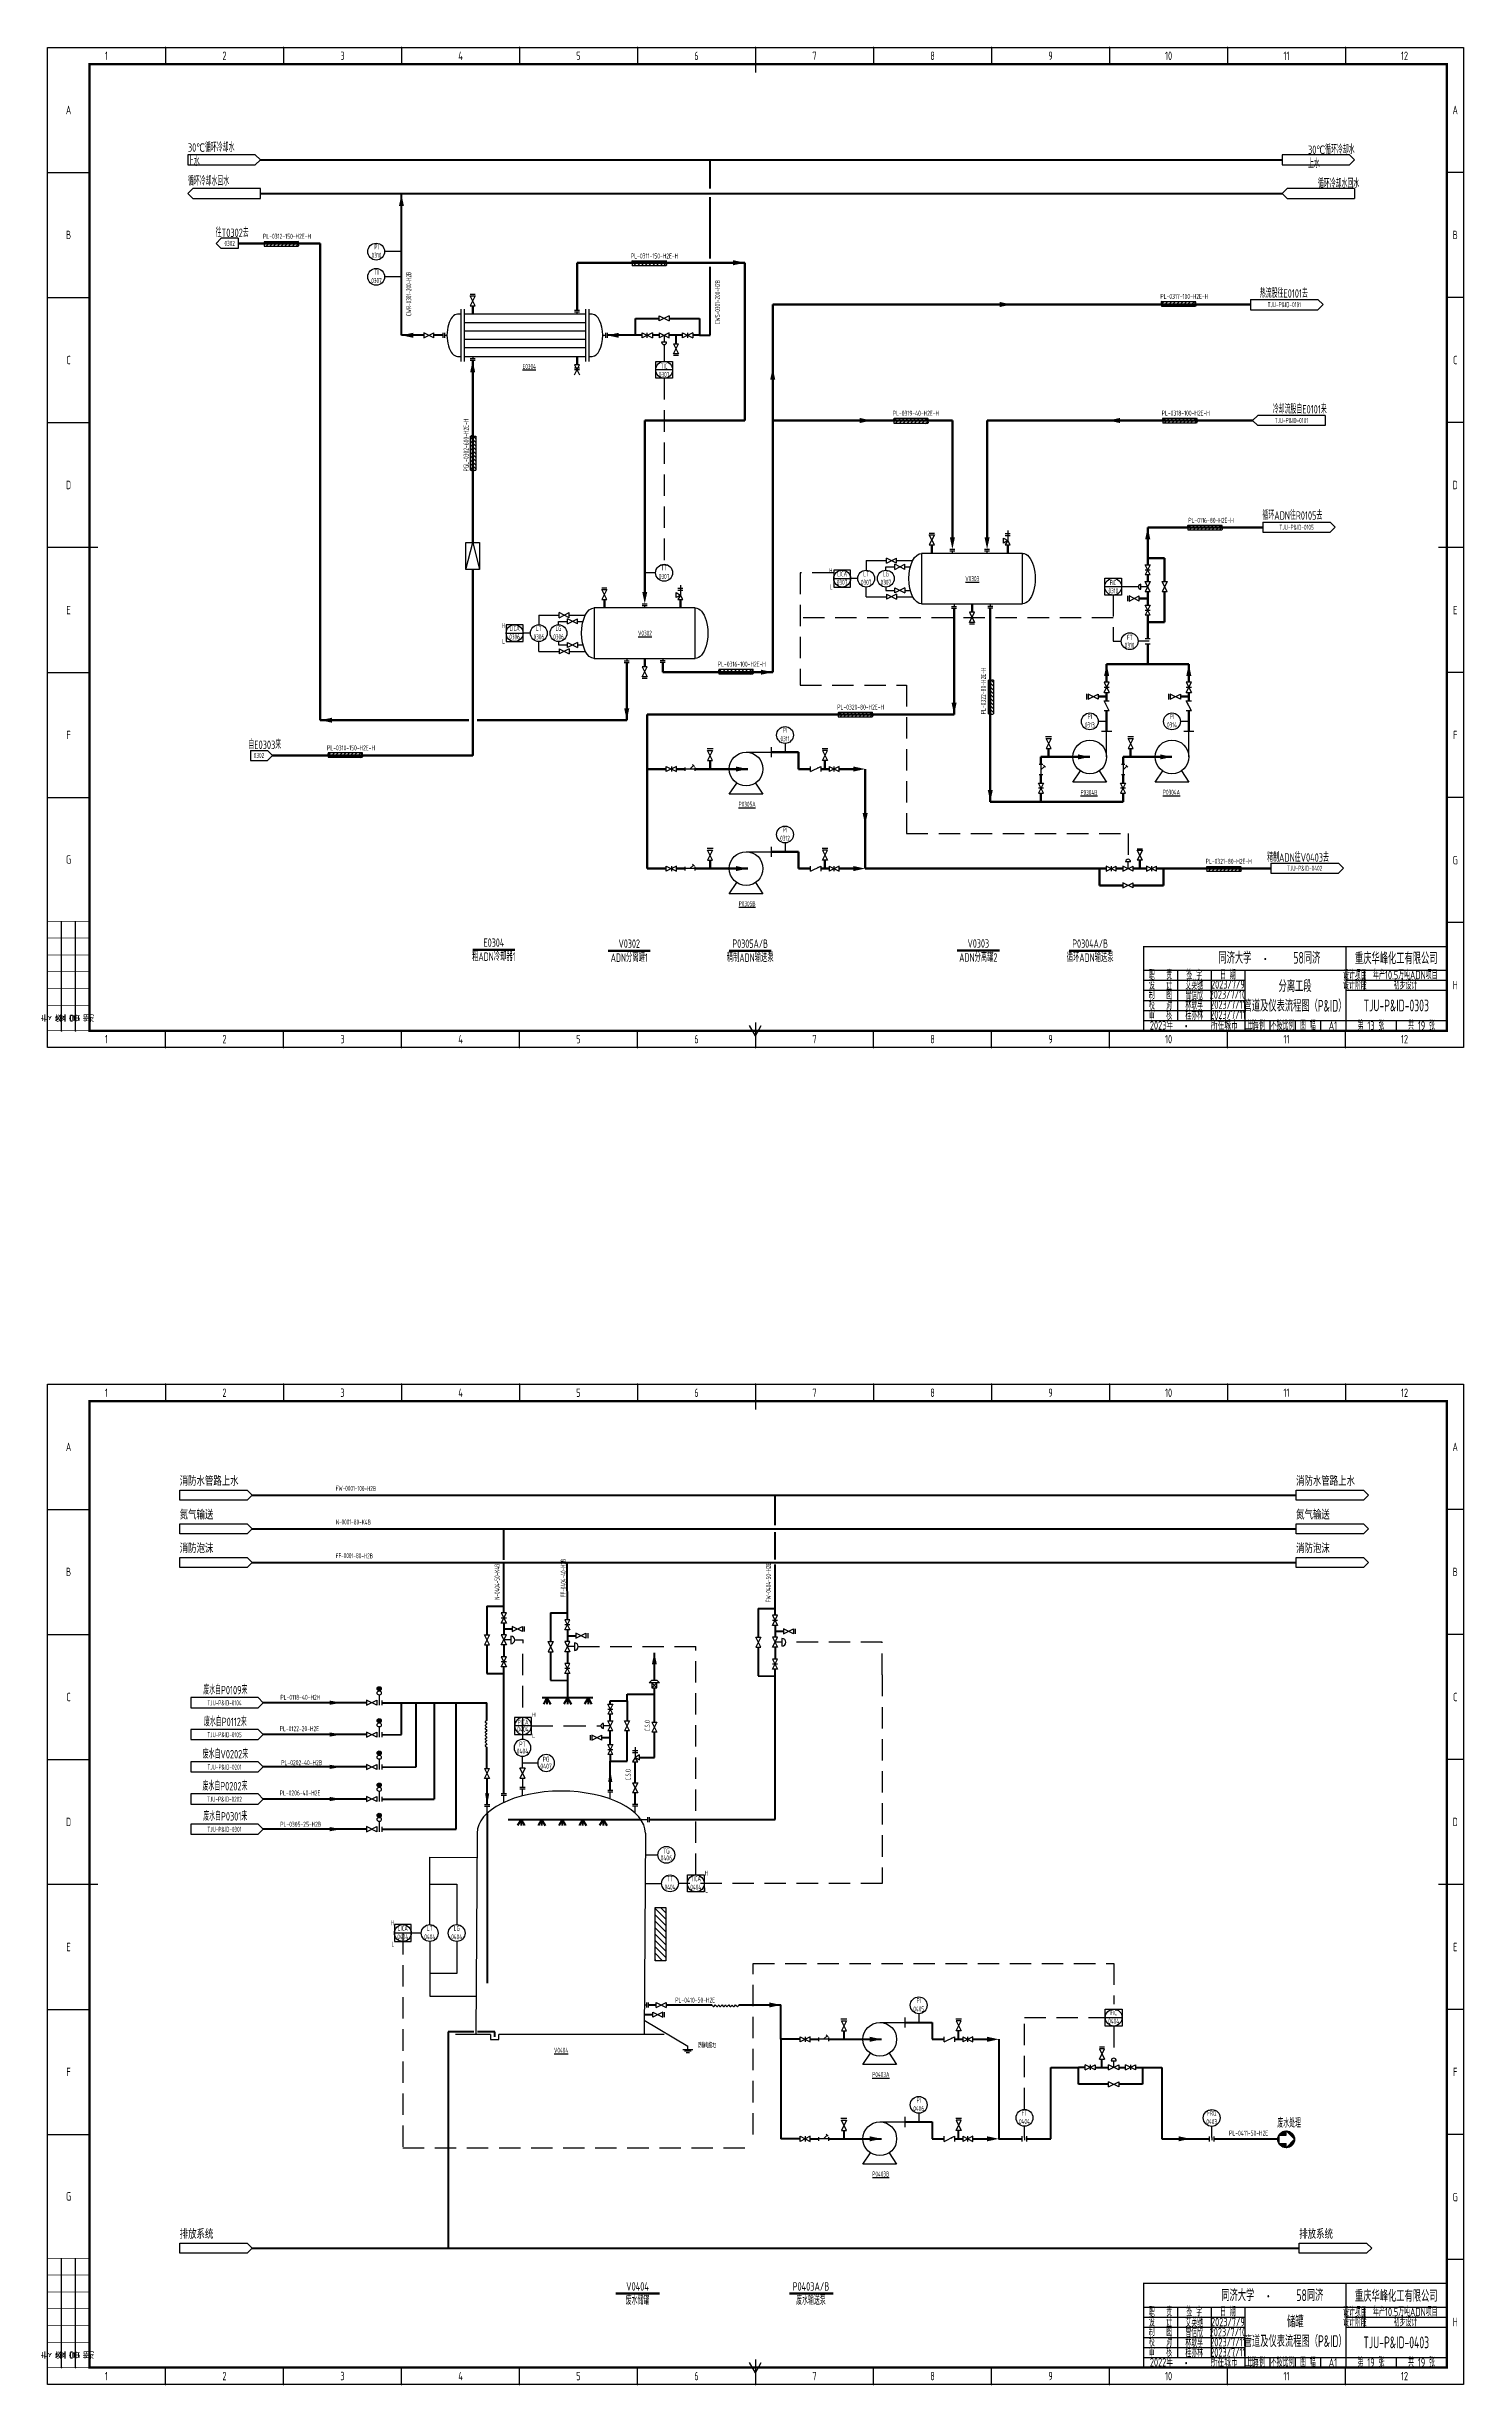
# Model space of a CAD drawing. Header units: millimetres. Extents: x 453 to 7190, y 523 to 4294.
# Drawn here: x 3225 to 4067, y 523 to 1912 of the extents above; entities that cross this region are included whole.
import ezdxf
from ezdxf.enums import TextEntityAlignment as Align

# ---------------------------------------------------------------- set-up
doc = ezdxf.new("R2010")
doc.units = ezdxf.units.MM
doc.linetypes.add('DASHED', pattern=[19.05, 12.7, -6.35])
for name, color, linetype, lineweight in [('01-主物流线-粗实线', 134, 'Continuous', 80), ('02-次要物流线-中粗线', 30, 'Continuous', 40), ('02-辅助物流线-中粗线', 30, 'Continuous', 40), ('03-设备外轮廓线-细实线', 7, 'Continuous', 25), ('04-设备内部件-细实线', 170, 'Continuous', 25), ('05-公用工程-冷却水与回水', 55, 'Continuous', 40), ('05-图框与标题栏', 7, 'Continuous', 25), ('07-箭头', 7, 'Continuous', 25), ('08-进出物流标志', 7, 'Continuous', 25), ('09-文本', 7, 'Continuous', 25), ('09-阀门及管件', 102, 'Continuous', 25), ('1-主物料线', 134, 'Continuous', 80), ('1-主要物流线', 134, 'Continuous', 80), ('10-流股接续标志', 7, 'Continuous', 25), ('11-公用工程-冷却水', 55, 'Continuous', 40), ('11-文本', 7, 'Continuous', 25), ('11-管道组合号', 50, 'Continuous', 15), ('12-仪表', 190, 'Continuous', 25), ('12-信号线', 226, 'DASHED', 25), ('12-设备位号线', 7, 'Continuous', 80), ('13-仪表', 190, 'Continuous', 25), ('13-电动气动信号线', 226, 'DASHED', 25), ('14-氮气', 241, 'Continuous', 40), ('14-箭头', 7, 'Continuous', 25), ('15-仪表', 190, 'Continuous', 25), ('15-文本', 7, 'Continuous', 15), ('15-文本 @ 1', 7, 'Continuous', 15), ('16-阀门与管件', 102, 'Continuous', 25), ('17-图框与标题栏', 7, 'Continuous', 25), ('19-柔性管', 7, 'ZIGZAG', 30), ('2-次物料线', 30, 'Continuous', 40), ('20-公用工程-消防用水', 152, 'Continuous', 40), ('22-公用工程-消防泡沫', 2, 'Continuous', 40), ('5-接续符号', 7, 'Continuous', 25), ('5-设备外轮廓', 7, 'Continuous', 25), ('7-文本', 7, 'Continuous', 25), ('8-保温层', 1, 'Continuous', 25)]:
    doc.layers.add(name, color=color, linetype=linetype, lineweight=lineweight)
doc.layers.add('TITLE', color=7, linetype='Continuous')
doc.styles.add('3-gbcbig', font='gbenor.shx', dxfattribs={"width": 0.7, "height": 3, "bigfont": 'gbcbig.shx'})
doc.styles.add('5-gbcbig', font='gbenor.shx', dxfattribs={"width": 0.7, "height": 5, "bigfont": 'gbcbig.shx'})
doc.styles.add('7-gbcbig', font='gbenor.shx', dxfattribs={"width": 0.7, "height": 7, "bigfont": 'gbcbig.shx'})
doc.styles.get("Standard").update_dxf_attribs({"font": 'arial.ttf'})
doc.styles.add('国标汉字', font='gbenor.shx', dxfattribs={"height": 7, "bigfont": 'gbcbig.shx'})
doc.styles.add('国标英文+数字', font='gbenor.shx', dxfattribs={"height": 5})
doc.styles.add('头号烷家', font='gbenor.shx', dxfattribs={"width": 0.75, "height": 3, "bigfont": 'gbcbig.shx'})
doc.styles.add('工程字', font='gbenor.shx', dxfattribs={"bigfont": 'gbcbig.shx'})
doc.linetypes.add('ZIGZAG', pattern='A,0.00254,-5.08,[131,ltypeshp.shx,S=5.08,R=0,X=-5.08,Y=0],-10.16,[131,ltypeshp.shx,S=5.08,R=180,X=5.08,Y=0],-5.08', length=20.32254)

msp = doc.modelspace()

# ---------------------------------------------------------------- texts
at = {"style": '3-gbcbig', "width": 0.7}
msp.add_text('防静电接地', height=3, dxfattribs=at).set_placement((3612.1, 723))
at = {"char_height": 3, "attachment_point": 5, "style": '3-gbcbig'}
for s, insert in [('{\\LE0304}', (3511.8, 1721.7)), ('{\\LV0303}', (3774.9, 1595.7)), ('{\\LV0302}', (3580.5, 1563.3)), ('{\\LP0305A}', (3641.2, 1461.7)), ('{\\LP0304B}', (3844.2, 1468.7)), ('{\\LP0304A}', (3893.2, 1468.8)), ('{\\LP0305B}', (3641.2, 1402.6)), ('{\\LP0403A}', (3720.6, 707.3)), ('{\\LP0403B}', (3720.6, 648.2))]:
    msp.add_mtext_dynamic_manual_height_columns(s, width=12.725, gutter_width=35, heights=[12.1], dxfattribs=dict(at, insert=insert))
at = {"char_height": 3, "width": 6.454, "attachment_point": 1, "style": '3-gbcbig'}
for s, insert in [('H', (3690, 1601.8)), ('L', (3690.3, 1592.3)), ('H', (3495.6, 1569.4)), ('L', (3495.8, 1559.9))]:
    msp.add_mtext(s, dxfattribs=dict(at, insert=insert))
at = {"layer": '05-图框与标题栏', "attachment_point": 5}
for s, width, gutter_width, heights, insert, char_height, style in [('1', 70.083, 25, [0], (3260.7, 1906.2), 5, '5-gbcbig'), ('2', 70.083, 12.5, [0], (3330.8, 1906.2), 5, '5-gbcbig'), ('3', 70.083, 25, [0], (3400.9, 1906.2), 5, '5-gbcbig'), ('4', 70.083, 25, [0], (3471, 1906.2), 5, '5-gbcbig'), ('5', 70.083, 25, [0], (3541, 1906.2), 5, '5-gbcbig'), ('6', 70.083, 25, [0], (3611.1, 1906.2), 5, '5-gbcbig'), ('7', 70.083, 25, [0], (3681.2, 1906.2), 5, '5-gbcbig'), ('8', 70.083, 25, [0], (3751.3, 1906.2), 5, '5-gbcbig'), ('9', 70.083, 25, [0], (3821.4, 1906.2), 5, '5-gbcbig'), ('10', 70.083, 25, [0], (3891.5, 1906.2), 5, '5-gbcbig'), ('11', 70.083, 25, [0], (3961.5, 1906.2), 5, '5-gbcbig'), ('12', 70.083, 25, [0], (4031.6, 1906.2), 5, '5-gbcbig'), ('A', 25, 25, [0], (3238.2, 1874), 5, '5-gbcbig'), ('A', 10, 25, [0], (4061.7, 1874), 5, '5-gbcbig'), ('B', 25, 25, [0], (3238.2, 1799.8), 5, '5-gbcbig'), ('B', 10, 25, [0], (4061.7, 1799.8), 5, '5-gbcbig'), ('C', 25, 25, [0], (3238.2, 1725.5), 5, '5-gbcbig'), ('C', 10, 25, [0], (4061.7, 1725.5), 5, '5-gbcbig'), ('D', 25, 25, [0], (3238.2, 1651.3), 5, '5-gbcbig'), ('D', 10, 25, [0], (4061.7, 1651.3), 5, '5-gbcbig'), ('E', 25, 25, [0], (3238.2, 1577), 5, '5-gbcbig'), ('E', 10, 25, [0], (4061.7, 1577), 5, '5-gbcbig'), ('F', 25, 25, [0], (3238.2, 1502.8), 5, '5-gbcbig'), ('F', 10, 25, [0], (4061.7, 1502.8), 5, '5-gbcbig'), ('G', 25, 25, [0], (3238.2, 1428.9), 5, '5-gbcbig'), ('G', 10, 25, [0], (4061.7, 1428.5), 5, '5-gbcbig'), ('职   责', 20, 25, [0], (3886.7, 1360.2), 5, '5-gbcbig'), ('签 字', 20, 25, [0], (3906.7, 1360.2), 5, '5-gbcbig'), ('日 期', 20, 25, [0], (3926.7, 1360.2), 5, '5-gbcbig'), ('设计项目', 15, 25, [0], (4002.1, 1360.2), 5, '5-gbcbig'), ('重庆华峰化工有限公司', 60, 25, [0], (4026.7, 1370.2), 7, '7-gbcbig'), ('设   计', 20, 25, [0], (3886.7, 1354.2), 5, '5-gbcbig'), ('制   图', 20, 25, [0], (3886.7, 1348.5), 5, '5-gbcbig'), ('艾英驰', 20, 25, [0], (3906.7, 1354.2), 5, '5-gbcbig'), ('曾信欣', 20, 25, [0], (3906.7, 1348.2), 5, '5-gbcbig'), ('2023/7/10', 20, 25, [0], (3926.7, 1348.7), 5, '5-gbcbig'), ('2023/7/9', 20, 25, [0], (3926.7, 1354.7), 5, '5-gbcbig'), ('设计阶段', 15, 25, [0], (4002.1, 1354.2), 5, '5-gbcbig'), ('H', 10, 25, [0], (4061.7, 1354.3), 5, '5-gbcbig'), ('校   对', 20, 25, [0], (3886.7, 1342.2), 5, '5-gbcbig'), ('审   核', 20, 25, [0], (3886.7, 1336.2), 5, '5-gbcbig'), ('桂亦林', 20, 25, [0], (3906.7, 1336.2), 5, '5-gbcbig'), ('林耿孚', 20, 25, [0], (3906.7, 1342.2), 5, '5-gbcbig'), ('2023/7/11', 20, 25, [0], (3926.7, 1342.7), 5, '5-gbcbig'), ('2023/7/11', 20, 25, [0], (3926.7, 1336.7), 5, '5-gbcbig'), ('TJU-P&ID-0303', 60, 25, [12.5], (4026.7, 1342.2), 7, '7-gbcbig'), ('1', 70.083, 25, [0], (3260.7, 1322.2), 5, '5-gbcbig'), ('2', 70.083, 25, [0], (3330.8, 1322.2), 5, '5-gbcbig'), ('3', 70.083, 25, [0], (3400.9, 1322.2), 5, '5-gbcbig'), ('4', 70.083, 25, [0], (3471, 1322.2), 5, '5-gbcbig'), ('5', 70.083, 25, [0], (3541, 1322.2), 5, '5-gbcbig'), ('6', 70.083, 25, [0], (3611.1, 1322.2), 5, '5-gbcbig'), ('7', 70.083, 25, [0], (3681.2, 1322.2), 5, '5-gbcbig'), ('8', 70.083, 25, [0], (3751.3, 1322.2), 5, '5-gbcbig'), ('9', 70.083, 25, [0], (3821.4, 1322.2), 5, '5-gbcbig'), ('10', 70.083, 25, [0], (3891.5, 1322.2), 5, '5-gbcbig'), ('比 例', 15, 25, [0], (3944.2, 1330.2), 5, '5-gbcbig'), ('不按比例', 15, 25, [0], (3959.2, 1330.2), 5, '5-gbcbig'), ('11', 70.083, 25, [0], (3961.5, 1322.2), 5, '5-gbcbig'), ('图 幅', 15, 25, [0], (3974.2, 1330.2), 5, '5-gbcbig'), ('A1', 14.917, 25, [0], (3989.1, 1330.2), 5, '5-gbcbig'), ('第 13 张', 30, 25, [0], (4011.7, 1330.2), 5, '5-gbcbig'), ('12', 70.083, 25, [0], (4031.6, 1322.2), 5, '5-gbcbig'), ('共 19 张', 30, 25, [5.43], (4041.7, 1330.2), 5, '5-gbcbig'), ('1', 70.083, 25, [0], (3260.7, 1112.2), 5, '5-gbcbig'), ('2', 70.083, 12.5, [0], (3330.8, 1112.2), 5, '5-gbcbig'), ('3', 70.083, 25, [0], (3400.9, 1112.2), 5, '5-gbcbig'), ('4', 70.083, 25, [0], (3471, 1112.2), 5, '5-gbcbig'), ('5', 70.083, 25, [0], (3541, 1112.2), 5, '5-gbcbig'), ('6', 70.083, 25, [0], (3611.1, 1112.2), 5, '5-gbcbig'), ('7', 70.083, 25, [0], (3681.2, 1112.2), 5, '5-gbcbig'), ('8', 70.083, 25, [0], (3751.3, 1112.2), 5, '5-gbcbig'), ('9', 70.083, 25, [0], (3821.4, 1112.2), 5, '5-gbcbig'), ('10', 70.083, 25, [0], (3891.5, 1112.2), 5, '5-gbcbig'), ('11', 70.083, 25, [0], (3961.5, 1112.2), 5, '5-gbcbig'), ('12', 70.083, 25, [0], (4031.6, 1112.2), 5, '5-gbcbig'), ('A', 25, 25, [0], (3238.2, 1080), 5, '5-gbcbig'), ('A', 10, 25, [0], (4061.7, 1080), 5, '5-gbcbig'), ('B', 25, 25, [0], (3238.2, 1005.8), 5, '5-gbcbig'), ('B', 10, 25, [0], (4061.7, 1005.8), 5, '5-gbcbig'), ('C', 25, 25, [0], (3238.2, 931.5), 5, '5-gbcbig'), ('C', 10, 25, [0], (4061.7, 931.5), 5, '5-gbcbig'), ('D', 25, 25, [0], (3238.2, 857.3), 5, '5-gbcbig'), ('D', 10, 25, [0], (4061.7, 857.3), 5, '5-gbcbig'), ('E', 25, 25, [0], (3238.2, 783), 5, '5-gbcbig'), ('E', 10, 25, [0], (4061.7, 783), 5, '5-gbcbig'), ('F', 25, 25, [0], (3238.2, 708.8), 5, '5-gbcbig'), ('F', 10, 25, [0], (4061.7, 708.8), 5, '5-gbcbig'), ('G', 25, 25, [0], (3238.2, 634.9), 5, '5-gbcbig'), ('G', 10, 25, [0], (4061.7, 634.5), 5, '5-gbcbig'), ('重庆华峰化工有限公司', 60, 25, [0], (4026.7, 575.8), 7, '7-gbcbig'), ('职   责', 20, 25, [0], (3886.7, 566.2), 5, '5-gbcbig'), ('设   计', 20, 25, [0], (3886.7, 560.2), 5, '5-gbcbig'), ('制   图', 20, 25, [0], (3886.7, 554.5), 5, '5-gbcbig'), ('艾英驰', 20, 25, [0], (3906.7, 559.8), 5, '5-gbcbig'), ('曾信欣', 20, 25, [0], (3906.7, 553.8), 5, '5-gbcbig'), ('签 字', 20, 25, [0], (3906.7, 566.2), 5, '5-gbcbig'), ('2023/7/10', 20, 25, [0], (3926.7, 554.3), 5, '5-gbcbig'), ('2023/7/9', 20, 25, [0], (3926.7, 560.3), 5, '5-gbcbig'), ('日 期', 20, 25, [0], (3926.7, 566.2), 5, '5-gbcbig'), ('设计项目', 15, 25, [0], (4002.1, 566.2), 5, '5-gbcbig'), ('设计阶段', 15, 25, [0], (4002.1, 560.2), 5, '5-gbcbig'), ('H', 10, 25, [0], (4061.7, 560.3), 5, '5-gbcbig'), ('校   对', 20, 25, [0], (3886.7, 548.2), 5, '5-gbcbig'), ('审   核', 20, 25, [0], (3886.7, 542.2), 5, '5-gbcbig'), ('桂亦林', 20, 25, [0], (3906.7, 541.8), 5, '5-gbcbig'), ('林耿孚', 20, 25, [0], (3906.7, 547.8), 5, '5-gbcbig'), ('2023/7/11', 20, 25, [0], (3926.7, 548.3), 5, '5-gbcbig'), ('2023/7/11', 20, 25, [0], (3926.7, 542.3), 5, '5-gbcbig'), ('TJU-P&ID-0403', 60, 25, [12.5], (4026.7, 548.2), 7, '7-gbcbig'), ('1', 70.083, 25, [0], (3260.7, 528.2), 5, '5-gbcbig'), ('2', 70.083, 25, [0], (3330.8, 528.2), 5, '5-gbcbig'), ('3', 70.083, 25, [0], (3400.9, 528.2), 5, '5-gbcbig'), ('4', 70.083, 25, [0], (3471, 528.2), 5, '5-gbcbig'), ('5', 70.083, 25, [0], (3541, 528.2), 5, '5-gbcbig'), ('6', 70.083, 25, [0], (3611.1, 528.2), 5, '5-gbcbig'), ('7', 70.083, 25, [0], (3681.2, 528.2), 5, '5-gbcbig'), ('8', 70.083, 25, [0], (3751.3, 528.2), 5, '5-gbcbig'), ('9', 70.083, 25, [0], (3821.4, 528.2), 5, '5-gbcbig'), ('10', 70.083, 25, [0], (3891.5, 528.2), 5, '5-gbcbig'), ('比 例', 15, 25, [0], (3944.2, 536.2), 5, '5-gbcbig'), ('不按比例', 15, 25, [0], (3959.2, 536.2), 5, '5-gbcbig'), ('11', 70.083, 25, [0], (3961.5, 528.2), 5, '5-gbcbig'), ('图 幅', 15, 25, [0], (3974.2, 536.2), 5, '5-gbcbig'), ('A1', 14.917, 25, [0], (3989.1, 536.2), 5, '5-gbcbig'), ('第 19 张', 30, 25, [0], (4011.7, 536.2), 5, '5-gbcbig'), ('12', 70.083, 25, [0], (4031.6, 528.2), 5, '5-gbcbig'), ('共 19 张', 30, 25, [0], (4041.7, 536.2), 5, '5-gbcbig')]:
    msp.add_mtext_dynamic_manual_height_columns(s, width=width, gutter_width=gutter_width, heights=heights, dxfattribs=dict(at, insert=insert, char_height=char_height, style=style))
at = {"layer": '05-图框与标题栏'}
for s, insert, char_height, width, attachment_point, style in [('\\pi5.78018;同济大学             ', (3915.3, 1370.5), 7, 32.259, 4, '7-gbcbig'), ('58同济          ', (3973.6, 1370.5), 7, 32.259, 5, '7-gbcbig'), (' 2023{\\W0.8;年          所在城市  上海}', (3878.1, 1330.3), 5, 67.529, 4, '5-gbcbig'), ('{\\fFangSong|b0|i0|c134|p49;\\W0.8;·}', (3899.2, 1332.3), 5, 18.904, 1, '5-gbcbig'), ('\\pi5.78018;同济大学             ', (3917, 576.2), 7, 32.259, 4, '7-gbcbig'), ('58同济          ', (3975.4, 576.2), 7, 32.259, 5, '7-gbcbig'), (' 2022{\\W0.8;年          所在城市  上海}', (3878.1, 536.3), 5, 67.529, 4, '5-gbcbig'), ('{\\fFangSong|b0|i0|c134|p49;\\W0.8;·}', (3899.2, 538.3), 5, 18.904, 1, '5-gbcbig')]:
    msp.add_mtext(s, dxfattribs=dict(at, insert=insert, char_height=char_height, width=width, attachment_point=attachment_point, style=style))
at = {"layer": '05-图框与标题栏', "char_height": 5, "width": 31.507, "attachment_point": 1}
for insert in [(3946.2, 1372.2), (3948, 578)]:
    msp.add_mtext('{\\fFangSong|b0|i0|c134|p49;\\W0.8;·}', dxfattribs=dict(at, insert=insert))
at = {"layer": '05-图框与标题栏', "char_height": 5, "attachment_point": 5, "rotation": 90, "style": '工程字'}
for s, insert in [('专业', (3229.8, 1334.7)), ('签字', (3238.2, 1334.7)), ('日期', (3246.5, 1334.7)), ('专业', (3229.8, 540.7)), ('签字', (3238.2, 540.7)), ('日期', (3246.5, 540.7))]:
    msp.add_mtext_dynamic_manual_height_columns(s, width=8.333, gutter_width=25, heights=[0], dxfattribs=dict(at, insert=insert))
at = {"layer": '09-文本'}
for s, width, gutter_width, heights, insert, char_height, attachment_point, style in [('热流股往E0101去', 40, 12.5, [0], (3974.2, 1765), 5, 6, '5-gbcbig'), ('TJU-P&ID-0101', 40, 12.5, [0], (3960.2, 1758.4), 3, 5, '3-gbcbig'), ('冷却流股自E0101来', 40, 12.5, [0], (3953.4, 1696.2), 5, 4, '5-gbcbig'), ('TJU-P&ID-0101', 40, 12.5, [2.88], (3964.4, 1689.6), 3, 5, '3-gbcbig'), ('循环ADN往R0105去', 40, 12.5, [0], (3982.8, 1633.1), 5, 6, '5-gbcbig'), ('TJU-P&ID-0105', 40, 12.5, [0], (3967.5, 1626.2), 3, 5, '3-gbcbig'), ('精制ADN往V0403去', 40, 12.5, [0], (3986.7, 1430), 5, 6, '5-gbcbig'), ('TJU-P&ID-0402', 40, 12.5, [0], (3972.3, 1423.7), 3, 5, '3-gbcbig'), ('{\\W0.75;E0304}\\P{\\A1;\\W0.75;粗ADN冷却器1}', 59.004, 12.5, [13.8], (3490.8, 1375.3), 5, 5, '5-gbcbig'), ('{\\W0.75;V0302\\P\\A1;ADN分离罐1}', 59.004, 12.5, [13.8], (3571.2, 1374.7), 5, 5, '5-gbcbig'), ('{\\W0.75;P0305A/B}\\P{\\A1;\\W0.75;精制ADN输送泵}', 59.004, 12.5, [13.8], (3643, 1374.7), 5, 5, '5-gbcbig'), ('\\pt45,55;{\\W0.75;V0303\\P\\A1;ADN分离罐2}', 59.004, 12.5, [13.8], (3778.5, 1374.8), 5, 5, '5-gbcbig'), ('{\\W0.75;P0304A/B}\\P{\\A1;\\W0.75;循环ADN输送泵}', 59.004, 12.5, [13.8], (3844.9, 1374.7), 5, 5, '5-gbcbig'), ('年产10.5万吨ADN项目', 49.06, 35, [0], (4032.1, 1360.2), 5, 5, '5-gbcbig'), ('分离工段\\P管道及仪表流程图（P&ID）', 60, 12.5, [0], (3966.6, 1347.8), 7, 5, '7-gbcbig'), ('初步设计', 49, 12.5, [0], (4032.2, 1354.2), 5, 5, '5-gbcbig'), ('\\pi7.4074;废水自P0109来', 34.652, 15, [13.4], (3310.8, 938.1), 5, 1, '5-gbcbig'), ('\\pi7.8449;废水自P0112来', 34.652, 15, [13.4], (3310.8, 919.2), 5, 1, '5-gbcbig'), ('TJU-P&ID-0104', 40, 15, [0], (3330.8, 928), 3, 5, '3-gbcbig'), ('TJU-P&ID-0105', 40, 15, [0], (3330.8, 909.1), 3, 5, '3-gbcbig'), ('\\pi7.11575;废水自V0202来', 34.652, 15, [13.4], (3310.8, 900), 5, 1, '5-gbcbig'), ('TJU-P&ID-0201', 40, 15, [0], (3330.8, 889.9), 3, 5, '3-gbcbig'), ('\\pi6.9699;废水自P0202来', 34.652, 15, [13.4], (3310.8, 881), 5, 1, '5-gbcbig'), ('\\pi7.40739;废水自P0301来', 34.652, 15, [13.4], (3310.8, 863.1), 5, 1, '5-gbcbig'), ('TJU-P&ID-0202', 40, 15, [0], (3330.8, 870.8), 3, 5, '3-gbcbig'), ('TJU-P&ID-0301', 40, 15, [0], (3330.8, 852.9), 3, 5, '3-gbcbig'), ('{\\LV0404}', 22.283, 15, [0], (3526.5, 723.2), 3, 1, '3-gbcbig'), ('\\pi5.9739;废水处理', 21.792, 15, [4.48], (3950.1, 680.8), 5, 1, '5-gbcbig'), ('年产10.5万吨ADN项目', 49.06, 35, [0], (4032.1, 566.2), 5, 5, '5-gbcbig'), ('初步设计', 49, 12.5, [0], (4032.2, 560.2), 5, 5, '5-gbcbig')]:
    msp.add_mtext_dynamic_manual_height_columns(s, width=width, gutter_width=gutter_width, heights=heights, dxfattribs=dict(at, insert=insert, char_height=char_height, attachment_point=attachment_point, style=style))
at = {"layer": '09-文本', "char_height": 5, "width": 31.659, "attachment_point": 5, "style": '5-gbcbig'}
for s, insert in [('\\A1;V0404\\P废水储罐', (3576.1, 577.2)), ('\\A1;P0403A/B\\P废水输送泵', (3679.1, 577.2))]:
    msp.add_mtext(s, dxfattribs=dict(at, insert=insert))
at = {"layer": '11-文本'}
for s, width, gutter_width, insert, char_height, attachment_point, style in [('30℃循环冷却水上水', 29.166, 25, (3309.1, 1854.2), 5, 1, '5-gbcbig'), ('30℃循环冷却水上水', 29.166, 25, (3974.3, 1852.9), 5, 1, '5-gbcbig'), ('循环冷却水回水', 29.166, 25, (3309.1, 1834.2), 5, 1, '5-gbcbig'), ('循环冷却水回水', 29.166, 25, (3980.2, 1832.7), 5, 1, '5-gbcbig'), ('\\pi12.35445;往T0302去', 40, 12.5, (3313.2, 1803.6), 5, 1, '5-gbcbig'), ('0302', 10, 12.5, (3333.9, 1794.8), 3, 5, '3-gbcbig'), ('\\pi12.59895;自E0303来', 40, 12.5, (3332.4, 1499.5), 5, 1, '5-gbcbig'), ('0302', 10, 12.5, (3351.3, 1490.7), 3, 5, '3-gbcbig')]:
    msp.add_mtext_dynamic_manual_height_columns(s, width=width, gutter_width=gutter_width, heights=[0], dxfattribs=dict(at, insert=insert, char_height=char_height, attachment_point=attachment_point, style=style))
at = {"layer": '11-文本', "char_height": 3, "width": 10, "attachment_point": 5, "style": '3-gbcbig'}
for s, insert in [('{\\C0;0310}', (3858.7, 1588.5)), ('{\\C0;FIC}', (3858.5, 1593.3)), ('{\\C0;0310}', (3868.3, 1556.1)), ('{\\C0;FT}', (3868.5, 1560.8))]:
    msp.add_mtext(s, dxfattribs=dict(at, insert=insert))
at = {"layer": '11-文本', "char_height": 3, "attachment_point": 1, "rotation": 90, "style": '3-gbcbig'}
for insert in [(3580.4, 911.2), (3569, 882.1)]:
    msp.add_mtext_dynamic_manual_height_columns('C.S.O', width=13.566, gutter_width=15, heights=[0], dxfattribs=dict(at, insert=insert))
at = {"layer": '11-管道组合号', "char_height": 3, "attachment_point": 1}
for s, width, gutter_width, insert, rotation, style in [('CWR-0301-200-H2B', 21.077, 12.5, (3438.7, 1751.7), 90, '3-gbcbig'), ('CWS-0301-200-H2B', 21.077, 12.5, (3622.1, 1746.8), 90, '3-gbcbig'), ('{\\W0.7;FW-0001-100-H2B}', 32.307, 15, (3396.9, 1057), 359.5139, '国标英文+数字'), ('{\\W0.7;N-0001-80-K4B}', 32.307, 15, (3396.9, 1037), 359.5139, '国标英文+数字'), ('{\\W0.7;FF-0001-80-H2B}', 32.307, 15, (3396.9, 1017), 359.5139, '国标英文+数字'), ('{\\W0.7;N-0404-50-K4B}', 32.307, 15, (3491.2, 989.2), 89.9311, '国标英文+数字'), ('{\\W0.7;FF-0404-40-H2B}', 32.307, 15, (3530.5, 990.8), 89.9311, '国标英文+数字'), ('{\\W0.7;FW-0404-50-H2B}', 32.307, 15, (3652.3, 987.8), 89.9311, '国标英文+数字')]:
    msp.add_mtext_dynamic_manual_height_columns(s, width=width, gutter_width=gutter_width, heights=[0], dxfattribs=dict(at, insert=insert, rotation=rotation, style=style))
at = {"layer": '13-仪表', "insert": (3514.5, 914.7), "char_height": 2.5, "attachment_point": 5, "style": '国标英文+数字'}
msp.add_mtext_dynamic_manual_height_columns('{\\C0;H\\P\\P\\PL}', width=3.197, gutter_width=25, heights=[0], dxfattribs=at)
at = {"layer": '15-仪表', "ltscale": 10, "char_height": 3, "attachment_point": 5, "style": '3-gbcbig'}
for s, insert, width in [('{\\C0;PI\\P0310}', (3421.1, 1790.2), 10), ('{\\C0;TI\\P0307}', (3421.1, 1775.2), 10), ('{\\C0;TIC\\P0307}', (3591.9, 1719.4), 10), ('{\\C0;TT\\P0307}', (3591.9, 1599.5), 10), ('{\\C0;LICA\\P0307}', (3697.6, 1596), 10), ('{\\C0;LT\\P0307}', (3711.9, 1596), 10), ('{\\C0;LG\\P0307}', (3723.6, 1596), 10), ('{\\C0;LICA\\P0306}', (3503.1, 1563.6), 10), ('{\\C0;LT\\P0306}', (3517.5, 1563.6), 10), ('{\\C0;LG\\P0306}', (3529.2, 1563.6), 10), ('{\\C0;PI\\P0313}', (3844.7, 1511.3), 10), ('{\\C0;PI\\P0314}', (3893.5, 1511.3), 10), ('{\\C0;PI\\P0311}', (3663.7, 1503.1), 10), ('{\\C0;PI\\P0312}', (3663.7, 1444), 10), ('{\\C0;TT\\P0404}', (3595.4, 821.1), 10), ('{\\C0;TICA\\P0404}', (3610.7, 821.1), 10), ('{\\C0;LICA\\P0404}', (3436.7, 791.6), 10), ('{\\C0;LT\\P0404}', (3452.7, 791.6), 10), ('{\\C0;LG\\P0404}', (3468.7, 791.6), 10.204), ('{\\C0;PI\\P0405}', (3743.1, 748.7), 10), ('{\\C0;FIC\\P0404}', (3858.9, 741.5), 10), ('{\\C0;PI\\P0406}', (3743.1, 689.6), 10), ('{\\C0;FT\\P0404}', (3805.9, 681.9), 10), ('{\\C0;FRQ\\P0403}', (3917.1, 681.8), 10)]:
    msp.add_mtext(s, dxfattribs=dict(at, insert=insert, width=width))
at = {"layer": '15-仪表', "char_height": 3, "width": 10, "attachment_point": 5, "style": '3-gbcbig'}
for s, insert in [('{\\W0.7;\\C0;H}', (3617, 826.9)), ('{\\W0.7;\\C0;L}', (3617.2, 816.8)), ('{\\W0.7;\\C0;H}', (3430.6, 797.4)), ('{\\W0.7;\\C0;L}', (3430.8, 784.7))]:
    msp.add_mtext(s, dxfattribs=dict(at, insert=insert))
at = {"layer": '17-图框与标题栏', "insert": (3966.7, 554.7), "char_height": 7, "attachment_point": 5, "style": '7-gbcbig'}
msp.add_mtext_dynamic_manual_height_columns('储罐\\P管道及仪表流程图（P&ID）', width=60, gutter_width=35, heights=[0], dxfattribs=at)
at = {"layer": '7-文本', "char_height": 5, "attachment_point": 1, "style": '国标汉字'}
for s, width, insert in [('消防水管路上水', 40, (3304.2, 1062)), ('消防水管路上水', 40, (3967.2, 1062)), ('氮气输送', 40, (3304.2, 1042)), ('氮气输送', 40, (3967.2, 1042)), ('消防泡沫', 40, (3304.2, 1022)), ('消防泡沫', 40, (3967.2, 1022)), ('排放系统', 43.669, (3304.2, 614.8)), ('排放系统', 43.669, (3969.1, 614.8))]:
    msp.add_mtext_dynamic_manual_height_columns(s, width=width, gutter_width=15, heights=[0], dxfattribs=dict(at, insert=insert))

# ---------------------------------------------------------------- blocks, each defined once
blk = doc.blocks.new('接续标志')
at = {"layer": '5-接续符号'}
for p, q in [((-43, 3), (-3, 3)), ((-43, -3), (-43, 3)), ((-3, 3), (0, 0)), ((0, 0), (-3, -3)), ((-3, -3), (-43, -3))]:
    blk.add_line(p, q, dxfattribs=at)
blk = doc.blocks.new('8open')
at = {"layer": '16-阀门与管件'}
blk.add_hatch(color=3, dxfattribs=at).paths.add_polyline_path([(8.75, 8.25, 1), (6.25, 8.25, 1)])
for p, q in [((6, -1.5), (0, 1.5)), ((0, 1.5), (0, -1.5)), ((0, -1.5), (6, 1.5)), ((6, 1.5), (6, -1.5)), ((6, 1.5), (6, -1.5)), ((7.5, 4.5), (7.5, -1.5)), ((9, 1.375), (9, -1.5))]:
    blk.add_line(p, q, dxfattribs=at)
for centre in [(7.5, 8.25), (7.5, 5.75)]:
    blk.add_circle(centre, 1.25, dxfattribs=at)
blk = doc.blocks.new('entry')
at = {"layer": '5-设备外轮廓'}
for p, q in [((1.5, 5), (-1.5, 5)), ((1.5, 4), (-1.5, 4)), ((0, 0), (0, 4))]:
    blk.add_line(p, q, dxfattribs=at)
blk = doc.blocks.new('箭头')
at = {"layer": '07-箭头'}
blk.add_lwpolyline([(0, 0, 0, 2.5, 0), (-7, 0, 2.5, 2.5, 0)], format="xyseb", dxfattribs=at)
blk = doc.blocks.new('jiezhi')
at = {"layer": '16-阀门与管件'}
for p, q in [((-1.5, 0), (1.5, 0)), ((-1.5, 0), (1.5, -6)), ((-1.5, -6), (1.5, 0)), ((1.5, -6), (-1.5, -6))]:
    blk.add_line(p, q, dxfattribs=at)
blk = doc.blocks.new('就地安装仪表')
at = {"layer": '12-仪表', "ltscale": 0.25}
blk.add_circle((0, -5), 5, dxfattribs=at)
at = {"layer": '15-文本', "style": '工程字', "width": 0.75}
blk.add_attdef('仪表名称', text='', height=3, dxfattribs=at).set_placement((0, -4.3), align=Align.CENTER)
blk.add_attdef('仪表编号', text='', height=3, dxfattribs=at).set_placement((0, -5.4), align=Align.TOP_CENTER)
blk = doc.blocks.new('*U144')
at = {"layer": '12-仪表'}
ref = blk.add_blockref('就地安装仪表', (3593.2, 842.8), dxfattribs=at)
ref.add_attrib('仪表名称', 'TG', dxfattribs={"layer": '15-文本 @ 1', "height": 3, "style": '工程字', "width": 0.75}).set_placement((3593.2, 838.5), align=Align.CENTER)
ref.add_attrib('仪表编号', '0406', dxfattribs={"layer": '15-文本 @ 1', "height": 3, "style": '工程字', "width": 0.75}).set_placement((3593.2, 837.4), align=Align.TOP_CENTER)
blk = doc.blocks.new('*U145')
at = {"layer": '15-文本'}
ref = blk.add_blockref('就地安装仪表', (3507.8, 906.3), dxfattribs=dict(at, xscale=-1))
ref.add_attrib('仪表名称', 'PT', dxfattribs={"layer": '15-文本 @ 1', "height": 3, "style": '工程字', "width": 0.75}).set_placement((3507.8, 902), align=Align.CENTER)
ref.add_attrib('仪表编号', '0404', dxfattribs={"layer": '15-文本 @ 1', "height": 3, "style": '工程字', "width": 0.75}).set_placement((3507.8, 900.9), align=Align.TOP_CENTER)
blk = doc.blocks.new('*U146')
at = {"layer": '15-文本'}
ref = blk.add_blockref('就地安装仪表', (3521.8, 897.3), dxfattribs=dict(at, xscale=-1))
ref.add_attrib('仪表名称', 'PG', dxfattribs={"layer": '15-文本 @ 1', "height": 3, "style": '工程字', "width": 0.75}).set_placement((3521.8, 893), align=Align.CENTER)
ref.add_attrib('仪表编号', '0407', dxfattribs={"layer": '15-文本 @ 1', "height": 3, "style": '工程字', "width": 0.75}).set_placement((3521.8, 891.9), align=Align.TOP_CENTER)
blk = doc.blocks.new('DCS系统仪表')
at = {"layer": '12-仪表'}
for p, q in [((-5, 10), (5, 10)), ((-5, 0), (-5, 10)), ((-5, 5), (5, 5)), ((5, 0), (-5, 0)), ((5, 10), (5, 0))]:
    blk.add_line(p, q, dxfattribs=at)
at = {"layer": '12-仪表', "ltscale": 0.25}
blk.add_circle((0, 5), 5, dxfattribs=at)
at = {"layer": '15-文本', "style": '工程字', "width": 0.75}
blk.add_attdef('仪表名称', text='', height=3, dxfattribs=at).set_placement((0, 5.7), align=Align.CENTER)
blk.add_attdef('仪表编号', text='', height=3, dxfattribs=at).set_placement((0, 4.6), align=Align.TOP_CENTER)
blk = doc.blocks.new('*U147')
at = {"layer": '12-仪表'}
ref = blk.add_blockref('DCS系统仪表', (3508.1, 909.3), dxfattribs=dict(at, xscale=-1))
ref.add_attrib('仪表名称', 'PICA', dxfattribs={"layer": '15-文本 @ 1', "height": 3, "style": '工程字', "width": 0.75}).set_placement((3508.1, 915), align=Align.CENTER)
ref.add_attrib('仪表编号', '0404', dxfattribs={"layer": '15-文本 @ 1', "height": 3, "style": '工程字', "width": 0.75}).set_placement((3508.1, 913.9), align=Align.TOP_CENTER)
blk = doc.blocks.new('管道组合号')
at = {"layer": '11-管道组合号', "style": '头号烷家', "width": 0.75}
blk.add_attdef('管道组合号', (-4.3, 3.1), '', height=3, dxfattribs=at)
blk = doc.blocks.new('绝热层')
at = {"layer": '8-保温层'}
h = blk.add_hatch(dxfattribs=at)
h.set_pattern_fill('ANSI31', color=256, scale=0.8)
h.set_pattern_definition([(45, (-477.1426, -5259.7808), (-1.7960512, 1.7960512), [])])
h.paths.add_polyline_path([(0, 3), (0, -3), (30, -3), (30, 3)])
for p, q in [((0, -3), (0, 3)), ((0, 3), (30, 3)), ((30, 3), (30, -3)), ((30, -3), (0, -3))]:
    blk.add_line(p, q, dxfattribs=at)

# ---------------------------------------------------------------- hatches: boundary and pattern name
at = {"layer": '08-进出物流标志'}
h = msp.add_hatch(dxfattribs=at)
h.set_pattern_fill('ANSI31', color=256, scale=0.1)
h.set_pattern_definition([(45, (1683.57752, 1250.12747), (-0.224506403, 0.224506403), [])])
h.paths.add_polyline_path([(3961.3, 671.3), (3961.3, 673.8, 0.267949), (3957, 671.3)])
h.paths.add_polyline_path([(3957, 671.3, 0.131652), (3956.3, 668.8, 0.131652), (3957, 666.3)])
h.paths.add_polyline_path([(3957, 666.3, 0.267949), (3961.3, 663.8), (3961.3, 666.3)])
h.paths.add_polyline_path([(3961.3, 663.8, 0.414214), (3966.3, 668.8)])
h.paths.add_polyline_path([(3961.3, 673.8), (3966.3, 668.8, 0.414214)])

# ---------------------------------------------------------------- linework, layer by layer
for p, q in [((3538.7, 1755.2), (3541.7, 1755.2)), ((3538.7, 1754.2), (3541.7, 1754.2)), ((3540.2, 1752.7), (3540.2, 1754.2)), ((3460.5, 1741.7), (3460.5, 1738.7)), ((3461.5, 1741.7), (3461.5, 1738.7)), ((3555.5, 1740.2), (3557, 1740.2)), ((3557, 1741.7), (3557, 1738.7)), ((3558, 1741.7), (3558, 1738.7)), ((3479.7, 1726.2), (3476.7, 1726.2)), ((3479.7, 1725.2), (3476.7, 1725.2)), ((3478.2, 1727.7), (3478.2, 1726.2)), ((3761.6, 1613.2), (3764.6, 1613.2)), ((3761.6, 1612.2), (3764.6, 1612.2)), ((3763.1, 1610.7), (3763.1, 1612.2)), ((3782.2, 1613.2), (3785.2, 1613.2)), ((3782.2, 1612.2), (3785.2, 1612.2)), ((3783.7, 1610.7), (3783.7, 1612.2)), ((3578.9, 1580.8), (3581.9, 1580.8)), ((3578.9, 1579.8), (3581.9, 1579.8)), ((3580.4, 1578.3), (3580.4, 1579.8)), ((3762.6, 1579.2), (3765.6, 1579.2)), ((3762.6, 1578.2), (3765.6, 1578.2)), ((3764.1, 1580.7), (3764.1, 1579.2)), ((3787.1, 1579.2), (3784.1, 1579.2)), ((3787.1, 1578.2), (3784.1, 1578.2)), ((3785.6, 1580.7), (3785.6, 1579.2)), ((3568.2, 1546.8), (3571.2, 1546.8)), ((3568.2, 1545.8), (3571.2, 1545.8)), ((3569.7, 1548.3), (3569.7, 1546.8)), ((3592.6, 1546.8), (3589.6, 1546.8)), ((3592.6, 1545.8), (3589.6, 1545.8)), ((3591.1, 1548.3), (3591.1, 1546.8)), ((3581.6, 747.1), (3581.6, 750.1)), ((3582.6, 747.1), (3582.6, 750.1)), ((3580.1, 748.6), (3581.6, 748.6))]:
    msp.add_line(p, q)
at = {"color": 30}
for p, q in [((3580, 739.5), (3606, 724.2)), ((3603, 722.2), (3609, 722.2)), ((3606, 722.2), (3606, 724.2)), ((3608, 721.2), (3604, 721.2)), ((3607, 720.2), (3605, 720.2))]:
    msp.add_line(p, q, dxfattribs=at)
at = {"layer": '01-主物流线-粗实线'}
for p, q in [((3387.7, 1794.7), (3339, 1794.7)), ((3387.7, 1511.6), (3387.7, 1794.7)), ((3639.8, 1783.3), (3540.2, 1783.3)), ((3540.2, 1755.2), (3540.2, 1783.3)), ((3639.8, 1783.3), (3639.8, 1689.6)), ((3478.2, 1752.7), (3478.2, 1757.7)), ((3656.4, 1540.1), (3656.4, 1758.5)), ((3656.4, 1758.5), (3940, 1758.5)), ((3478.2, 1725.2), (3478.2, 1660.6)), ((3540.2, 1727.7), (3540.2, 1722.7)), ((3639.8, 1689.6), (3580.4, 1689.6)), ((3580.4, 1587.8), (3580.4, 1689.6)), ((3763.1, 1689.6), (3656.4, 1689.6)), ((3763.1, 1689.6), (3763.1, 1641.5)), ((3783.7, 1689.6), (3783.7, 1641.5)), ((3941.4, 1689.6), (3783.7, 1689.6)), ((3478.2, 1617.2), (3478.2, 1660.6)), ((3763.1, 1641.5), (3763.1, 1620.2)), ((3783.7, 1641.5), (3783.7, 1620.2)), ((3879.1, 1603.9), (3879.1, 1626.1)), ((3947.5, 1626.1), (3879.1, 1626.1)), ((3750.9, 1610.7), (3750.9, 1615.7)), ((3796, 1615.7), (3796, 1610.7)), ((3879.1, 1607.9), (3889.1, 1607.9)), ((3879.1, 1593.9), (3879.1, 1597.9)), ((3889.1, 1607.9), (3889.1, 1593.9)), ((3556.4, 1578.3), (3556.4, 1583.3)), ((3601.6, 1583.3), (3601.6, 1578.3)), ((3879.1, 1583.9), (3874.1, 1583.9)), ((3879.1, 1579.9), (3879.1, 1587.9)), ((3889.1, 1569.9), (3889.1, 1587.9)), ((3764.1, 1578.2), (3764.1, 1515)), ((3774.8, 1575.7), (3774.8, 1580.7)), ((3785.6, 1578.2), (3785.6, 1463.2)), ((3879.1, 1573.9), (3879.1, 1560)), ((3879.1, 1569.9), (3889.1, 1569.9)), ((3879.1, 1557), (3879.1, 1544.9)), ((3569.7, 1545.8), (3569.7, 1511.6)), ((3580.4, 1543.3), (3580.4, 1548.3)), ((3591.1, 1545.8), (3591.1, 1540.1)), ((3854.7, 1534.1), (3854.7, 1544.9)), ((3854.7, 1544.9), (3903.5, 1544.9)), ((3903.5, 1534.1), (3903.5, 1544.9)), ((3591.1, 1540.1), (3656.4, 1540.1)), ((3854.7, 1523.1), (3854.7, 1528.1)), ((3903.5, 1523.1), (3903.5, 1528.1)), ((3764.1, 1515), (3581.9, 1515)), ((3581.9, 1423.5), (3581.9, 1515)), ((3854.7, 1525.6), (3849.7, 1525.6)), ((3854.7, 1504.8), (3854.7, 1517.1)), ((3903.5, 1525.6), (3898.5, 1525.6)), ((3903.5, 1504.8), (3903.5, 1517.1)), ((3476, 1511.6), (3387.7, 1511.6)), ((3569.7, 1511.6), (3480.8, 1511.6)), ((3619.2, 1487.6), (3619.2, 1482.6)), ((3655.6, 1492.6), (3671.7, 1492.6)), ((3687.4, 1482.6), (3687.4, 1487.6)), ((3815.7, 1485.2), (3815.7, 1489.8)), ((3815.7, 1489.8), (3844.7, 1489.8)), ((3820.2, 1494.8), (3820.2, 1489.8)), ((3864.5, 1485.2), (3864.5, 1489.8)), ((3864.5, 1489.8), (3893.5, 1489.8)), ((3868.9, 1494.8), (3868.9, 1489.8)), ((3593.2, 1482.6), (3581.9, 1482.6)), ((3599.2, 1482.6), (3604.2, 1482.6)), ((3610.2, 1482.6), (3614.8, 1482.6)), ((3614.8, 1482.6), (3641.6, 1482.6)), ((3671.7, 1482.6), (3678.9, 1482.6)), ((3684.9, 1482.6), (3689.9, 1482.6)), ((3695.9, 1482.6), (3706.8, 1482.6)), ((3815.7, 1474.2), (3815.7, 1479.2)), ((3864.5, 1474.2), (3864.5, 1479.2)), ((3785.6, 1463.2), (3864.5, 1463.2)), ((3815.7, 1468.2), (3815.7, 1463.2)), ((3864.5, 1468.2), (3864.5, 1463.2)), ((3655.6, 1433.5), (3671.7, 1433.5)), ((3593.2, 1423.5), (3581.9, 1423.5)), ((3599.2, 1423.5), (3604.2, 1423.5)), ((3610.2, 1423.5), (3614.8, 1423.5)), ((3614.8, 1423.5), (3641.6, 1423.5)), ((3619.2, 1428.5), (3619.2, 1423.5)), ((3671.7, 1423.5), (3678.9, 1423.5)), ((3684.9, 1423.5), (3689.9, 1423.5)), ((3687.4, 1423.5), (3687.4, 1428.5)), ((3695.9, 1423.5), (3706.8, 1423.5)), ((3711.3, 1423.5), (3764.1, 1423.5)), ((3764.1, 1423.5), (3854.4, 1423.5)), ((3850.4, 1423.5), (3850.4, 1413.5)), ((3874.4, 1423.5), (3874.4, 1428.5)), ((3884.4, 1423.5), (3952.3, 1423.5)), ((3888.4, 1423.5), (3888.4, 1413.5)), ((3850.4, 1413.5), (3864.4, 1413.5)), ((3888.4, 1413.5), (3870.4, 1413.5))]:
    msp.add_line(p, q, dxfattribs=at)
for points in [[(3359.3, 1490.7), (3478.2, 1490.7), (3478.2, 1601.2)], [(3860.4, 1423.5), (3864.4, 1423.5)], [(3870.4, 1423.5), (3878.4, 1423.5)]]:
    msp.add_lwpolyline(points, dxfattribs=at)
at = {"layer": '02-次要物流线-中粗线'}
for p, q in [((3435.9, 909.2), (3435.9, 928)), ((3444.6, 890), (3444.6, 928)), ((3455.6, 870.9), (3455.6, 928)), ((3468.3, 853), (3468.3, 928)), ((3751.1, 728.2), (3758.3, 728.2)), ((3764.3, 728.2), (3769.3, 728.2)), ((3775.3, 728.2), (3786.2, 728.2)), ((3751.1, 669.1), (3758.3, 669.1)), ((3764.3, 669.1), (3769.3, 669.1)), ((3775.3, 669.1), (3786.2, 669.1))]:
    msp.add_line(p, q, dxfattribs=at)
at = {"layer": '02-辅助物流线-中粗线'}
for p, q in [((3478.9, 732.6), (3463.7, 732.6)), ((3463.7, 732.6), (3463.7, 604.2)), ((3491.3, 732.6), (3481.1, 732.6)), ((3491.3, 729.6), (3491.3, 732.6)), ((3347.2, 604.2), (3969.1, 604.2))]:
    msp.add_line(p, q, dxfattribs=at)
at = {"layer": '03-设备外轮廓线-细实线'}
for p, q in [((3471.2, 1752.7), (3469.2, 1752.7)), ((3471.2, 1755.7), (3471.2, 1724.7)), ((3473.2, 1755.7), (3473.2, 1724.7)), ((3545.2, 1752.7), (3473.2, 1752.7)), ((3545.2, 1755.7), (3545.2, 1724.7)), ((3547.2, 1755.7), (3547.2, 1724.7)), ((3549.2, 1752.7), (3547.2, 1752.7)), ((3461.5, 1740.2), (3463, 1740.2)), ((3469.2, 1727.7), (3471.2, 1727.7)), ((3473.2, 1727.7), (3545.2, 1727.7)), ((3547.2, 1727.7), (3549.2, 1727.7)), ((3804.8, 1610.7), (3744.8, 1610.7)), ((3744.8, 1610.7), (3744.8, 1580.7)), ((3804.8, 1610.7), (3794.8, 1610.7)), ((3804.8, 1580.7), (3804.8, 1610.7)), ((3610.4, 1578.3), (3550.4, 1578.3)), ((3550.4, 1578.3), (3550.4, 1548.3)), ((3610.4, 1578.3), (3600.4, 1578.3)), ((3610.4, 1548.3), (3610.4, 1578.3)), ((3744.8, 1580.7), (3804.8, 1580.7)), ((3550.4, 1548.3), (3610.4, 1548.3)), ((3857.7, 1504.8), (3851.7, 1504.8)), ((3854.7, 1489.8), (3854.7, 1504.8)), ((3906.5, 1504.8), (3900.5, 1504.8)), ((3903.5, 1489.8), (3903.5, 1504.8)), ((3640.6, 1492.6), (3655.6, 1492.6)), ((3655.6, 1489.6), (3655.6, 1495.6)), ((3630.6, 1467.6), (3635.1, 1474.3)), ((3646.1, 1474.3), (3650.6, 1467.6)), ((3834.7, 1474.8), (3839.2, 1481.5)), ((3854.7, 1474.8), (3834.7, 1474.8)), ((3850.3, 1481.5), (3854.7, 1474.8)), ((3883.5, 1474.8), (3888, 1481.5)), ((3903.5, 1474.8), (3883.5, 1474.8)), ((3899.1, 1481.5), (3903.5, 1474.8)), ((3650.6, 1467.6), (3630.6, 1467.6)), ((3640.6, 1433.5), (3655.6, 1433.5)), ((3655.6, 1430.5), (3655.6, 1436.5)), ((3630.6, 1408.5), (3635.1, 1415.2)), ((3650.6, 1408.5), (3630.6, 1408.5)), ((3646.1, 1415.2), (3650.6, 1408.5)), ((3480.8, 850.6), (3480, 731.1)), ((3580.8, 850.6), (3580, 731.1)), ((3720, 738.2), (3735, 738.2)), ((3735, 735.2), (3735, 741.2)), ((3488.8, 731.1), (3468, 731.1)), ((3488.8, 731.1), (3488.8, 728.1)), ((3488.8, 728.1), (3493.8, 728.1)), ((3592, 731.1), (3493.8, 731.1)), ((3493.8, 728.1), (3493.8, 731.1)), ((3710, 713.2), (3714.5, 719.9)), ((3730, 713.2), (3710, 713.2)), ((3725.6, 719.9), (3730, 713.2)), ((3735, 676.1), (3735, 682.1)), ((3720, 679.1), (3735, 679.1)), ((3710, 654.1), (3714.5, 660.8)), ((3730, 654.1), (3710, 654.1)), ((3725.6, 660.8), (3730, 654.1))]:
    msp.add_line(p, q, dxfattribs=at)
for centre in [(3640.6, 1482.6), (3844.7, 1489.8), (3893.5, 1489.8), (3640.6, 1423.5), (3720, 728.2), (3720, 669.1)]:
    msp.add_circle(centre, 10, dxfattribs=at)
for centre, major_axis, start_param, end_param in [((3469.2, 1740.2), (0, 12.5), 0, 3.141593), ((3549.2, 1740.2), (0, 12.5), 3.141593, 6.283185), ((3530.8, 850.6), (-50, 0), 3.141593, 6.283185)]:
    msp.add_ellipse(centre, major_axis=major_axis, ratio=0.5, start_param=start_param, end_param=end_param, dxfattribs=at)
at = {"layer": '03-设备外轮廓线-细实线', "extrusion": (0, 0, -1)}
for centre, start_param, end_param in [((3744.8, 1595.7), 3.141593, 6.283185), ((3804.8, 1595.7), 0, 3.141593), ((3550.4, 1563.3), 3.141593, 6.283185), ((3610.4, 1563.3), 0, 3.141593)]:
    msp.add_ellipse(centre, major_axis=(0, 15), ratio=0.5, start_param=start_param, end_param=end_param, dxfattribs=at)
at = {"layer": '04-设备内部件-细实线'}
for p, q in [((3545.2, 1747.7), (3473.2, 1747.7)), ((3545.2, 1742.7), (3473.2, 1742.7)), ((3545.2, 1737.7), (3473.2, 1737.7)), ((3545.2, 1732.7), (3473.2, 1732.7))]:
    msp.add_line(p, q, dxfattribs=at)
at = {"layer": '05-公用工程-冷却水与回水', "lineweight": 40}
for p, q in [((3352.1, 1844.4), (3958.9, 1844.4)), ((3352.1, 1824.4), (3958.9, 1824.4))]:
    msp.add_line(p, q, dxfattribs=at)
at = {"layer": '05-公用工程-冷却水与回水'}
for p, q in [((3619.3, 1827.3), (3619.3, 1844.4)), ((3435.9, 1740.2), (3435.9, 1824.4)), ((3619.3, 1785.8), (3619.3, 1822.3)), ((3619.3, 1740.2), (3619.3, 1780.8)), ((3574.9, 1740.2), (3574.9, 1750.2)), ((3574.9, 1750.2), (3588.9, 1750.2)), ((3594.9, 1750.2), (3612.9, 1750.2)), ((3612.9, 1750.2), (3612.9, 1740.2)), ((3449.2, 1740.2), (3435.9, 1740.2)), ((3460.5, 1740.2), (3455.2, 1740.2)), ((3574.9, 1740.2), (3558, 1740.2)), ((3578.9, 1740.2), (3574.9, 1740.2)), ((3588.9, 1740.2), (3584.9, 1740.2)), ((3598.9, 1740.2), (3594.9, 1740.2)), ((3598.9, 1740.2), (3598.9, 1735.2)), ((3602.9, 1740.2), (3598.9, 1740.2)), ((3612.9, 1740.2), (3608.9, 1740.2)), ((3612.9, 1740.2), (3619.3, 1740.2))]:
    msp.add_line(p, q, dxfattribs=at)
at = {"layer": '05-图框与标题栏'}
for p, q in [((3295.7, 1911.2), (3295.7, 1901.2)), ((3365.8, 1911.2), (3365.8, 1901.2)), ((3435.9, 1911.2), (3435.9, 1901.2)), ((3506, 1911.2), (3506, 1901.2)), ((3576.1, 1911.2), (3576.1, 1901.2)), ((3716.2, 1911.2), (3716.2, 1901.2)), ((3786.3, 1911.2), (3786.3, 1901.2)), ((3856.4, 1911.2), (3856.4, 1901.2)), ((3926.5, 1911.2), (3926.5, 1901.2)), ((3996.6, 1911.2), (3996.6, 1901.2)), ((3225.7, 1836.9), (3250.7, 1836.9)), ((4066.7, 1836.9), (4056.7, 1836.9)), ((3225.7, 1762.7), (3250.7, 1762.7)), ((4066.7, 1762.7), (4056.7, 1762.7)), ((3225.7, 1688.4), (3250.7, 1688.4)), ((4066.7, 1688.4), (4056.7, 1688.4)), ((3225.7, 1539.9), (3250.7, 1539.9)), ((4066.7, 1539.9), (4056.7, 1539.9)), ((3225.7, 1465.7), (3250.7, 1465.7)), ((4066.7, 1465.7), (4056.7, 1465.7)), ((3234, 1327.2), (3234, 1392.2)), ((3242.3, 1327.2), (3242.3, 1392.2)), ((4066.7, 1391.4), (4056.7, 1391.4)), ((3996.7, 1377.2), (3996.7, 1327.2)), ((3876.7, 1363.2), (4056.7, 1363.2)), ((3896.7, 1363.2), (3896.7, 1333.2)), ((3916.7, 1363.2), (3916.7, 1333.2)), ((3936.7, 1363.2), (3936.7, 1327.2)), ((4007.7, 1363.2), (4007.7, 1351.2)), ((3876.7, 1357.2), (3936.7, 1357.2)), ((3876.7, 1351.2), (3936.7, 1351.2)), ((3996.7, 1357.2), (4056.7, 1357.2)), ((3996.7, 1351.2), (4056.7, 1351.2)), ((3876.7, 1345.2), (3936.7, 1345.2)), ((3876.7, 1339.2), (3936.7, 1339.2)), ((3295.7, 1317.2), (3295.7, 1327.2)), ((3365.8, 1317.2), (3365.8, 1327.2)), ((3435.9, 1317.2), (3435.9, 1327.2)), ((3506, 1317.2), (3506, 1327.2)), ((3576.1, 1317.2), (3576.1, 1327.2)), ((3646.2, 1324.2), (3642.7, 1330.2)), ((3646.2, 1324.2), (3649.6, 1330.2)), ((3716.2, 1317.2), (3716.2, 1327.2)), ((3786.3, 1317.2), (3786.3, 1327.2)), ((3856.4, 1317.2), (3856.4, 1327.2)), ((3876.7, 1333.2), (4056.7, 1333.2)), ((3926.5, 1317.2), (3926.5, 1327.2)), ((3951.7, 1333.2), (3951.7, 1327.2)), ((3966.7, 1333.2), (3966.7, 1327.2)), ((3981.7, 1333.2), (3981.7, 1327.2)), ((3996.6, 1317.2), (3996.6, 1327.2)), ((4026.7, 1333.2), (4026.7, 1327.2)), ((3295.7, 1117.2), (3295.7, 1107.2)), ((3365.8, 1117.2), (3365.8, 1107.2)), ((3435.9, 1117.2), (3435.9, 1107.2)), ((3506, 1117.2), (3506, 1107.2)), ((3576.1, 1117.2), (3576.1, 1107.2)), ((3716.2, 1117.2), (3716.2, 1107.2)), ((3786.3, 1117.2), (3786.3, 1107.2)), ((3856.4, 1117.2), (3856.4, 1107.2)), ((3926.5, 1117.2), (3926.5, 1107.2)), ((3996.6, 1117.2), (3996.6, 1107.2)), ((3225.7, 1042.9), (3250.7, 1042.9)), ((4066.7, 1042.9), (4056.7, 1042.9)), ((3225.7, 968.7), (3250.7, 968.7)), ((4066.7, 968.7), (4056.7, 968.7)), ((3225.7, 894.4), (3250.7, 894.4)), ((4066.7, 894.4), (4056.7, 894.4)), ((3225.7, 745.9), (3250.7, 745.9)), ((4066.7, 745.9), (4056.7, 745.9)), ((3225.7, 671.7), (3250.7, 671.7)), ((4066.7, 671.7), (4056.7, 671.7)), ((3234, 533.2), (3234, 598.2)), ((3242.3, 533.2), (3242.3, 598.2)), ((4066.7, 597.4), (4056.7, 597.4)), ((3996.7, 583.2), (3996.7, 533.2)), ((3876.7, 569.2), (4056.7, 569.2)), ((3876.7, 563.2), (3936.7, 563.2)), ((3876.7, 557.2), (3936.7, 557.2)), ((3896.7, 569.2), (3896.7, 539.2)), ((3916.7, 569.2), (3916.7, 539.2)), ((3936.7, 569.2), (3936.7, 533.2)), ((3996.7, 563.2), (4056.7, 563.2)), ((3996.7, 557.2), (4056.7, 557.2)), ((4007.7, 569.2), (4007.7, 557.2)), ((3876.7, 551.2), (3936.7, 551.2)), ((3876.7, 545.2), (3936.7, 545.2)), ((3295.7, 523.2), (3295.7, 533.2)), ((3365.8, 523.2), (3365.8, 533.2)), ((3435.9, 523.2), (3435.9, 533.2)), ((3506, 523.2), (3506, 533.2)), ((3576.1, 523.2), (3576.1, 533.2)), ((3646.2, 530.2), (3642.7, 536.2)), ((3646.2, 530.2), (3649.6, 536.2)), ((3716.2, 523.2), (3716.2, 533.2)), ((3786.3, 523.2), (3786.3, 533.2)), ((3856.4, 523.2), (3856.4, 533.2)), ((3876.7, 539.2), (4056.7, 539.2)), ((3926.5, 523.2), (3926.5, 533.2)), ((3951.7, 539.2), (3951.7, 533.2)), ((3966.7, 539.2), (3966.7, 533.2)), ((3981.7, 539.2), (3981.7, 533.2)), ((3996.6, 523.2), (3996.6, 533.2)), ((4026.7, 539.2), (4026.7, 533.2))]:
    msp.add_line(p, q, dxfattribs=at)
for points, const_width in [([(3646.2, 1911.2), (3646.2, 1896.2)], 0.8), ([(3225.7, 1614.2), (3255.7, 1614.2)], 0.8), ([(4066.7, 1614.2), (4051.7, 1614.2)], 0.8), ([(3250.7, 1392.2), (3225.7, 1392.2)], 0.4), ([(3250.7, 1382.2), (3225.7, 1382.2)], 0.4), ([(4056.7, 1377.2), (3876.7, 1377.2), (3876.7, 1327.2)], 0.8), ([(3250.7, 1372.2), (3225.7, 1372.2)], 0.4), ([(3250.7, 1362.2), (3225.7, 1362.2)], 0.4), ([(3250.7, 1352.2), (3225.7, 1352.2)], 0.4), ([(3250.7, 1342.2), (3225.7, 1342.2)], 0.4), ([(3250.7, 1327.2), (3225.7, 1327.2)], 0.4), ([(3646.2, 1317.2), (3646.2, 1332.2)], 0.8), ([(3646.2, 1117.2), (3646.2, 1102.2)], 0.8), ([(3225.7, 820.2), (3255.7, 820.2)], 0.8), ([(4066.7, 820.2), (4051.7, 820.2)], 0.8), ([(3250.7, 598.2), (3225.7, 598.2)], 0.4), ([(3250.7, 588.2), (3225.7, 588.2)], 0.4), ([(4056.7, 583.2), (3876.7, 583.2), (3876.7, 533.2)], 0.8), ([(3250.7, 578.2), (3225.7, 578.2)], 0.4), ([(3250.7, 568.2), (3225.7, 568.2)], 0.4), ([(3250.7, 558.2), (3225.7, 558.2)], 0.4), ([(3250.7, 548.2), (3225.7, 548.2)], 0.4), ([(3250.7, 533.2), (3225.7, 533.2)], 0.4), ([(3646.2, 523.2), (3646.2, 538.2)], 0.8)]:
    msp.add_lwpolyline(points, dxfattribs=dict(at, const_width=const_width))
at = {"layer": '05-图框与标题栏', "const_width": 1.4}
for points in [[(3250.7, 1901.2), (3250.7, 1327.2), (4056.7, 1327.2), (4056.7, 1901.2)], [(3250.7, 1107.2), (3250.7, 533.2), (4056.7, 533.2), (4056.7, 1107.2)]]:
    msp.add_lwpolyline(points, close=True, dxfattribs=at)
at = {"layer": '05-图框与标题栏'}
for p in [(3295.7, 1911.2), (3295.7, 1911.2), (3295.7, 1911.2), (3365.8, 1911.2), (3365.8, 1911.2), (3365.8, 1911.2), (3435.9, 1911.2), (3435.9, 1911.2), (3435.9, 1911.2), (3506, 1911.2), (3506, 1911.2), (3506, 1911.2), (3576.1, 1911.2), (3576.1, 1911.2), (3576.1, 1911.2), (3646.2, 1911.2), (3646.2, 1911.2), (3646.2, 1911.2), (3716.2, 1911.2), (3716.2, 1911.2), (3716.2, 1911.2), (3786.3, 1911.2), (3786.3, 1911.2), (3786.3, 1911.2), (3856.4, 1911.2), (3856.4, 1911.2), (3856.4, 1911.2), (3926.5, 1911.2), (3926.5, 1911.2), (3926.5, 1911.2), (3996.6, 1911.2), (3996.6, 1911.2), (3996.6, 1911.2), (4066.7, 1836.9), (4066.7, 1762.7), (4066.7, 1688.4), (4066.7, 1614.2), (4066.7, 1539.9), (4066.7, 1465.7), (4066.7, 1391.4), (3234, 1327.2), (3242.3, 1327.2), (3295.7, 1317.2), (3365.8, 1317.2), (3435.9, 1317.2), (3506, 1317.2), (3576.1, 1317.2), (3646.2, 1317.2), (3716.2, 1317.2), (3786.3, 1317.2), (3856.4, 1317.2), (3926.5, 1317.2), (3996.6, 1317.2), (3295.7, 1117.2), (3295.7, 1117.2), (3295.7, 1117.2), (3365.8, 1117.2), (3365.8, 1117.2), (3365.8, 1117.2), (3435.9, 1117.2), (3435.9, 1117.2), (3435.9, 1117.2), (3506, 1117.2), (3506, 1117.2), (3506, 1117.2), (3576.1, 1117.2), (3576.1, 1117.2), (3576.1, 1117.2), (3646.2, 1117.2), (3646.2, 1117.2), (3646.2, 1117.2), (3716.2, 1117.2), (3716.2, 1117.2), (3716.2, 1117.2), (3786.3, 1117.2), (3786.3, 1117.2), (3786.3, 1117.2), (3856.4, 1117.2), (3856.4, 1117.2), (3856.4, 1117.2), (3926.5, 1117.2), (3926.5, 1117.2), (3926.5, 1117.2), (3996.6, 1117.2), (3996.6, 1117.2), (3996.6, 1117.2), (4066.7, 1042.9), (4066.7, 968.7), (4066.7, 894.4), (4066.7, 820.2), (4066.7, 745.9), (4066.7, 671.7), (4066.7, 597.4), (3234, 533.2), (3242.3, 533.2), (3295.7, 523.2), (3365.8, 523.2), (3435.9, 523.2), (3506, 523.2), (3576.1, 523.2), (3646.2, 523.2), (3716.2, 523.2), (3786.3, 523.2), (3856.4, 523.2), (3926.5, 523.2), (3996.6, 523.2)]:
    msp.add_point(p, dxfattribs=at)
at = {"layer": '08-进出物流标志'}
for p, q in [((3940.2, 1761.4), (3980.2, 1761.4)), ((3940.2, 1761.4), (3940.2, 1755.4)), ((3940.2, 1755.4), (3980.2, 1755.4)), ((3983.2, 1758.4), (3980.2, 1761.4)), ((3983.2, 1758.4), (3980.2, 1755.4)), ((3941.4, 1689.6), (3944.4, 1692.6)), ((3941.4, 1689.6), (3944.4, 1686.6)), ((3984.4, 1692.6), (3944.4, 1692.6)), ((3984.4, 1686.6), (3944.4, 1686.6)), ((3984.4, 1692.6), (3984.4, 1686.6)), ((3947.5, 1629.2), (3987.5, 1629.2)), ((3947.5, 1629.2), (3947.5, 1623.2)), ((3990.5, 1626.2), (3987.5, 1629.2)), ((3990.5, 1626.2), (3987.5, 1623.2)), ((3947.5, 1623.2), (3987.5, 1623.2)), ((3952.3, 1426.7), (3992.3, 1426.7)), ((3952.3, 1426.7), (3952.3, 1420.7)), ((3952.3, 1420.7), (3992.3, 1420.7)), ((3995.3, 1423.7), (3992.3, 1426.7)), ((3995.3, 1423.7), (3992.3, 1420.7)), ((3310.8, 931.1), (3310.8, 925.1)), ((3350.8, 931.1), (3310.8, 931.1)), ((3353.8, 928.1), (3350.8, 931.1)), ((3310.8, 925.1), (3350.8, 925.1)), ((3350.8, 925.1), (3353.8, 928.1)), ((3310.8, 912.2), (3310.8, 906.2)), ((3350.8, 912.2), (3310.8, 912.2)), ((3310.8, 906.2), (3350.8, 906.2)), ((3353.8, 909.2), (3350.8, 912.2)), ((3350.8, 906.2), (3353.8, 909.2)), ((3310.8, 893), (3310.8, 887)), ((3350.8, 893), (3310.8, 893)), ((3353.8, 890), (3350.8, 893)), ((3350.8, 887), (3353.8, 890)), ((3310.8, 887), (3350.8, 887)), ((3310.8, 873.9), (3310.8, 867.9)), ((3350.8, 873.9), (3310.8, 873.9)), ((3310.8, 867.9), (3350.8, 867.9)), ((3353.8, 870.9), (3350.8, 873.9)), ((3350.8, 867.9), (3353.8, 870.9)), ((3310.8, 856), (3310.8, 850)), ((3350.8, 856), (3310.8, 856)), ((3310.8, 850), (3350.8, 850)), ((3353.8, 853), (3350.8, 856)), ((3350.8, 850), (3353.8, 853)), ((3957, 671.3), (3957, 666.3)), ((3957, 671.3), (3961.3, 671.3)), ((3961.3, 673.8), (3966.3, 668.8)), ((3961.3, 671.3), (3961.3, 673.8)), ((3966.3, 668.8), (3961.3, 663.8)), ((3957, 666.3), (3961.3, 666.3)), ((3961.3, 663.8), (3961.3, 666.3))]:
    msp.add_line(p, q, dxfattribs=at)
msp.add_circle((3961.3, 668.8), 5, dxfattribs=at)
at = {"layer": '09-阀门及管件'}
for p, q in [((3498.2, 981.4), (3495.2, 981.4)), ((3495.2, 981.4), (3498.2, 975.4)), ((3495.2, 975.4), (3498.2, 981.4)), ((3498.2, 978.4), (3495.2, 978.4)), ((3498.2, 975.4), (3495.2, 975.4)), ((3501.7, 973.4), (3501.7, 970.4)), ((3507.7, 970.4), (3501.7, 973.4)), ((3501.7, 970.4), (3507.7, 973.4)), ((3507.7, 973.4), (3507.7, 970.4)), ((3508.7, 973.4), (3508.7, 970.4)), ((3536, 977.4), (3533, 977.4)), ((3533, 977.4), (3536, 971.4)), ((3533, 971.4), (3536, 977.4)), ((3536, 974.4), (3533, 974.4)), ((3659.3, 980), (3656.3, 980)), ((3656.3, 980), (3659.3, 974)), ((3656.3, 974), (3659.3, 980)), ((3659.3, 977), (3656.3, 977)), ((3659.3, 974), (3656.3, 974)), ((3488.2, 968.4), (3485.2, 962.4)), ((3488.2, 962.4), (3485.2, 968.4)), ((3485.2, 968.4), (3488.2, 968.4)), ((3485.2, 962.4), (3488.2, 962.4)), ((3498.2, 968.4), (3495.2, 968.4)), ((3495.2, 968.4), (3498.2, 962.4)), ((3495.2, 962.4), (3496.7, 965.4)), ((3498.2, 962.4), (3495.2, 962.4)), ((3496.7, 965.4), (3498.2, 968.4)), ((3500.9, 965.4), (3496.7, 965.4)), ((3500.9, 967.7), (3500.9, 963.2)), ((3526, 964.4), (3523, 958.4)), ((3526, 958.4), (3523, 964.4)), ((3523, 964.4), (3526, 964.4)), ((3523, 958.4), (3526, 958.4)), ((3536, 971.4), (3533, 971.4)), ((3536, 964.4), (3533, 964.4)), ((3533, 964.4), (3536, 958.4)), ((3533, 958.4), (3534.5, 961.4)), ((3536, 958.4), (3533, 958.4)), ((3534.5, 961.4), (3536, 964.4)), ((3538.6, 961.4), (3534.5, 961.4)), ((3538.6, 963.6), (3538.6, 959.1)), ((3539.5, 969.4), (3539.5, 966.4)), ((3545.5, 966.4), (3539.5, 969.4)), ((3539.5, 966.4), (3545.5, 969.4)), ((3545.5, 969.4), (3545.5, 966.4)), ((3546.5, 969.4), (3546.5, 966.4)), ((3649.3, 967), (3646.3, 961)), ((3649.3, 961), (3646.3, 967)), ((3646.3, 967), (3649.3, 967)), ((3646.3, 961), (3649.3, 961)), ((3659.3, 967), (3656.3, 967)), ((3656.3, 967), (3659.3, 961)), ((3656.3, 961), (3657.8, 964)), ((3659.3, 961), (3656.3, 961)), ((3657.8, 964), (3659.3, 967)), ((3661.9, 964), (3657.8, 964)), ((3661.9, 966.3), (3661.9, 961.8)), ((3662.8, 972), (3662.8, 969)), ((3668.8, 969), (3662.8, 972)), ((3662.8, 969), (3668.8, 972)), ((3668.8, 972), (3668.8, 969)), ((3669.8, 972), (3669.8, 969)), ((3498.2, 955.4), (3495.2, 955.4)), ((3495.2, 955.4), (3498.2, 949.4)), ((3495.2, 949.4), (3498.2, 955.4)), ((3498.2, 952.4), (3495.2, 952.4)), ((3498.2, 949.4), (3495.2, 949.4)), ((3536, 951.4), (3533, 951.4)), ((3533, 951.4), (3536, 945.4)), ((3533, 945.4), (3536, 951.4)), ((3536, 948.4), (3533, 948.4)), ((3536, 945.4), (3533, 945.4)), ((3659.3, 954), (3656.3, 954)), ((3656.3, 954), (3659.3, 948)), ((3656.3, 948), (3659.3, 954)), ((3659.3, 951), (3656.3, 951)), ((3659.3, 948), (3656.3, 948)), ((3509.3, 889.3), (3506.3, 889.3)), ((3507.8, 886.3), (3506.3, 889.3)), ((3509.3, 889.3), (3506.3, 883.3)), ((3506.3, 883.3), (3509.3, 883.3)), ((3509.3, 883.3), (3507.8, 886.3))]:
    msp.add_line(p, q, dxfattribs=at)
for centre in [(3500.9, 965.4), (3538.6, 961.4), (3661.9, 964)]:
    msp.add_arc(centre, 2.25, 270, 90, dxfattribs=at)
at = {"layer": '1-主要物流线'}
for p, q in [((3671.7, 1492.6), (3671.7, 1482.6)), ((3711.3, 1482.6), (3711.3, 1423.5)), ((3671.7, 1433.5), (3671.7, 1423.5))]:
    msp.add_line(p, q, dxfattribs=at)
at = {"layer": '10-流股接续标志'}
for p, q in [((3349.1, 1847.4), (3309.1, 1847.4)), ((3309.1, 1847.4), (3309.1, 1841.4)), ((3352.1, 1844.4), (3349.1, 1847.4)), ((3998.9, 1847.4), (3958.9, 1847.4)), ((3958.9, 1847.4), (3958.9, 1841.4)), ((4001.9, 1844.4), (3998.9, 1847.4)), ((3309.1, 1841.4), (3349.1, 1841.4)), ((3349.1, 1841.4), (3352.1, 1844.4)), ((3958.9, 1841.4), (3998.9, 1841.4)), ((3998.9, 1841.4), (4001.9, 1844.4)), ((3312.1, 1827.4), (3309.1, 1824.4)), ((3309.1, 1824.4), (3312.1, 1821.4)), ((3352.1, 1827.4), (3312.1, 1827.4)), ((3312.1, 1821.4), (3352.1, 1821.4)), ((3352.1, 1821.4), (3352.1, 1827.4)), ((3961.9, 1827.4), (3958.9, 1824.4)), ((3958.9, 1824.4), (3961.9, 1821.4)), ((4001.9, 1827.4), (3961.9, 1827.4)), ((3961.9, 1821.4), (4001.9, 1821.4)), ((4001.9, 1827.4), (4001.9, 1821.4)), ((3325.9, 1794.8), (3328.9, 1797.8)), ((3325.9, 1794.8), (3328.9, 1791.8)), ((3338.9, 1797.8), (3328.9, 1797.8)), ((3338.9, 1791.8), (3328.9, 1791.8)), ((3338.9, 1797.8), (3338.9, 1791.8)), ((3346.3, 1493.7), (3346.3, 1487.7)), ((3346.3, 1493.7), (3356.3, 1493.7)), ((3346.3, 1487.7), (3356.3, 1487.7)), ((3359.3, 1490.7), (3356.3, 1493.7)), ((3359.3, 1490.7), (3356.3, 1487.7))]:
    msp.add_line(p, q, dxfattribs=at)
at = {"layer": '11-公用工程-冷却水', "ltscale": 5}
msp.add_line((3499.2, 858.7), (3578.2, 858.7), dxfattribs=at)
at = {"layer": '11-文本'}
for p, q in [((3354.5, 1796), (3374.5, 1796)), ((3374.5, 1793), (3354.5, 1793)), ((3354.9, 1794.9), (3356, 1796)), ((3355.3, 1793), (3358.3, 1796)), ((3357.5, 1793), (3360.5, 1796)), ((3359.7, 1793), (3362.7, 1796)), ((3362, 1793), (3365, 1796)), ((3364.2, 1793), (3367.2, 1796)), ((3366.5, 1793), (3369.5, 1796)), ((3368.7, 1793), (3371.7, 1796)), ((3371, 1793), (3374, 1796)), ((3373.2, 1793), (3374.5, 1794.3)), ((3573, 1784.5), (3593, 1784.5)), ((3593, 1781.5), (3573, 1781.5)), ((3573.4, 1783.4), (3574.5, 1784.5)), ((3573.8, 1781.5), (3576.8, 1784.5)), ((3576, 1781.5), (3579, 1784.5)), ((3578.3, 1781.5), (3581.3, 1784.5)), ((3580.5, 1781.5), (3583.5, 1784.5)), ((3582.7, 1781.5), (3585.7, 1784.5)), ((3585, 1781.5), (3588, 1784.5)), ((3587.2, 1781.5), (3590.2, 1784.5)), ((3589.5, 1781.5), (3592.5, 1784.5)), ((3591.7, 1781.5), (3593, 1782.8)), ((3887.4, 1760.3), (3907.4, 1760.3)), ((3907.4, 1757.3), (3887.4, 1757.3)), ((3887.8, 1759.2), (3888.9, 1760.3)), ((3888.1, 1757.3), (3891.1, 1760.3)), ((3890.4, 1757.3), (3893.4, 1760.3)), ((3892.6, 1757.3), (3895.6, 1760.3)), ((3894.9, 1757.3), (3897.9, 1760.3)), ((3897.1, 1757.3), (3900.1, 1760.3)), ((3899.3, 1757.3), (3902.3, 1760.3)), ((3901.6, 1757.3), (3904.6, 1760.3)), ((3903.8, 1757.3), (3906.8, 1760.3)), ((3906.1, 1757.3), (3907.4, 1758.6)), ((3728.5, 1690.9), (3748.5, 1690.9)), ((3748.5, 1687.9), (3728.5, 1687.9)), ((3728.9, 1689.8), (3730, 1690.9)), ((3729.2, 1687.9), (3732.2, 1690.9)), ((3731.5, 1687.9), (3734.5, 1690.9)), ((3733.7, 1687.9), (3736.7, 1690.9)), ((3736, 1687.9), (3739, 1690.9)), ((3738.2, 1687.9), (3741.2, 1690.9)), ((3740.4, 1687.9), (3743.4, 1690.9)), ((3742.7, 1687.9), (3745.7, 1690.9)), ((3744.9, 1687.9), (3747.9, 1690.9)), ((3747.2, 1687.9), (3748.5, 1689.1)), ((3888.1, 1691), (3908.1, 1691)), ((3908.1, 1688), (3888.1, 1688)), ((3888.5, 1689.9), (3889.6, 1691)), ((3888.9, 1688), (3891.9, 1691)), ((3891.1, 1688), (3894.1, 1691)), ((3893.4, 1688), (3896.4, 1691)), ((3895.6, 1688), (3898.6, 1691)), ((3897.9, 1688), (3900.9, 1691)), ((3900.1, 1688), (3903.1, 1691)), ((3902.3, 1688), (3905.3, 1691)), ((3904.6, 1688), (3907.6, 1691)), ((3906.8, 1688), (3908.1, 1689.3)), ((3477, 1660.2), (3477, 1680.2)), ((3480, 1676.6), (3477, 1679.6)), ((3480, 1674.3), (3477, 1677.3)), ((3480, 1672.1), (3477, 1675.1)), ((3480, 1669.9), (3477, 1672.9)), ((3480, 1667.6), (3477, 1670.6)), ((3480, 1665.4), (3477, 1668.4)), ((3480, 1678.8), (3478.7, 1680.1)), ((3480, 1680.2), (3480, 1660.2)), ((3480, 1663.1), (3477, 1666.1)), ((3480, 1660.9), (3477, 1663.9)), ((3478.1, 1660.5), (3477, 1661.6)), ((3903.1, 1627.5), (3923.1, 1627.5)), ((3903.4, 1626.4), (3904.5, 1627.5)), ((3903.8, 1624.5), (3906.8, 1627.5)), ((3906, 1624.5), (3909, 1627.5)), ((3908.3, 1624.5), (3911.3, 1627.5)), ((3910.5, 1624.5), (3913.5, 1627.5)), ((3912.8, 1624.5), (3915.8, 1627.5)), ((3915, 1624.5), (3918, 1627.5)), ((3917.2, 1624.5), (3920.2, 1627.5)), ((3919.5, 1624.5), (3922.5, 1627.5)), ((3921.7, 1624.5), (3923, 1625.8)), ((3923.1, 1624.5), (3903.1, 1624.5)), ((3624.5, 1541.9), (3644.5, 1541.9)), ((3624.9, 1540.8), (3626, 1541.9)), ((3625.3, 1538.9), (3628.3, 1541.9)), ((3627.5, 1538.9), (3630.5, 1541.9)), ((3629.8, 1538.9), (3632.8, 1541.9)), ((3632, 1538.9), (3635, 1541.9)), ((3634.2, 1538.9), (3637.2, 1541.9)), ((3636.5, 1538.9), (3639.5, 1541.9)), ((3638.7, 1538.9), (3641.7, 1541.9)), ((3641, 1538.9), (3644, 1541.9)), ((3644.5, 1538.9), (3624.5, 1538.9)), ((3643.2, 1538.9), (3644.5, 1540.2)), ((3784.5, 1515.4), (3784.5, 1535.4)), ((3787.5, 1531.8), (3784.5, 1534.8)), ((3787.5, 1529.5), (3784.5, 1532.5)), ((3787.5, 1527.3), (3784.5, 1530.3)), ((3787.5, 1525.1), (3784.5, 1528.1)), ((3787.5, 1534), (3786.2, 1535.3)), ((3787.5, 1535.4), (3787.5, 1515.4)), ((3695.5, 1516.4), (3715.5, 1516.4)), ((3695.9, 1515.3), (3697, 1516.4)), ((3696.2, 1513.4), (3699.2, 1516.4)), ((3698.5, 1513.4), (3701.5, 1516.4)), ((3700.7, 1513.4), (3703.7, 1516.4)), ((3703, 1513.4), (3706, 1516.4)), ((3705.2, 1513.4), (3708.2, 1516.4)), ((3707.5, 1513.4), (3710.5, 1516.4)), ((3709.7, 1513.4), (3712.7, 1516.4)), ((3712, 1513.4), (3715, 1516.4)), ((3714.2, 1513.4), (3715.5, 1514.7)), ((3787.5, 1522.8), (3784.5, 1525.8)), ((3787.5, 1520.6), (3784.5, 1523.6)), ((3787.5, 1518.3), (3784.5, 1521.3)), ((3787.5, 1516.1), (3784.5, 1519.1)), ((3785.6, 1515.7), (3784.5, 1516.8)), ((3715.5, 1513.4), (3695.5, 1513.4)), ((3392.6, 1492.4), (3412.6, 1492.4)), ((3412.6, 1489.4), (3392.6, 1489.4)), ((3392.9, 1491.3), (3394, 1492.4)), ((3393.3, 1489.4), (3396.3, 1492.4)), ((3395.5, 1489.4), (3398.5, 1492.4)), ((3397.8, 1489.4), (3400.8, 1492.4)), ((3400, 1489.4), (3403, 1492.4)), ((3402.3, 1489.4), (3405.3, 1492.4)), ((3404.5, 1489.4), (3407.5, 1492.4)), ((3406.7, 1489.4), (3409.7, 1492.4)), ((3409, 1489.4), (3412, 1492.4)), ((3411.2, 1489.4), (3412.5, 1490.7)), ((3914.3, 1424.8), (3934.3, 1424.8)), ((3934.3, 1421.8), (3914.3, 1421.8)), ((3914.7, 1423.7), (3915.8, 1424.8)), ((3915, 1421.8), (3918, 1424.8)), ((3917.2, 1421.8), (3920.2, 1424.8)), ((3919.5, 1421.8), (3922.5, 1424.8)), ((3921.7, 1421.8), (3924.7, 1424.8)), ((3924, 1421.8), (3927, 1424.8)), ((3926.2, 1421.8), (3929.2, 1424.8)), ((3928.5, 1421.8), (3931.5, 1424.8)), ((3930.7, 1421.8), (3933.7, 1424.8)), ((3933, 1421.8), (3934.2, 1423.1))]:
    msp.add_line(p, q, dxfattribs=at)
for centre, radius, start, end in [((3355.7, 1795), 1.5, 139.5631, 215.9037), ((3373.4, 1795.2), 1.37, 319.9929, 37.2624), ((3574.2, 1783.6), 1.5, 139.5631, 215.9037), ((3592, 1783.7), 1.37, 319.9929, 37.2624), ((3888.5, 1759.4), 1.5, 139.5631, 215.9037), ((3906.3, 1759.5), 1.37, 319.9929, 37.2624), ((3729.6, 1689.9), 1.5, 139.5631, 215.9037), ((3747.4, 1690), 1.37, 319.9929, 37.2624), ((3889.3, 1690.1), 1.5, 139.5631, 215.9037), ((3907.1, 1690.2), 1.37, 319.9929, 37.2624), ((3477.8, 1679.1), 1.37, 49.9929, 127.2624), ((3478, 1661.3), 1.5, 229.5631, 305.9037), ((3904.2, 1626.5), 1.5, 139.5631, 215.9037), ((3922, 1626.6), 1.37, 319.9929, 37.2624), ((3625.7, 1540.9), 1.5, 139.5631, 215.9037), ((3643.4, 1541.1), 1.37, 319.9929, 37.2624), ((3785.3, 1534.3), 1.37, 49.9929, 127.2624), ((3696.7, 1515.5), 1.5, 139.5631, 215.9037), ((3714.4, 1515.6), 1.37, 319.9929, 37.2624), ((3785.5, 1516.5), 1.5, 229.5631, 305.9037), ((3393.7, 1491.5), 1.5, 139.5631, 215.9037), ((3411.5, 1491.6), 1.37, 319.9929, 37.2624), ((3915.4, 1423.8), 1.5, 139.5631, 215.9037), ((3933.2, 1423.9), 1.37, 319.9929, 37.2624)]:
    msp.add_arc(centre, radius, start, end, dxfattribs=at)
for points in [[(3354.5, 1796), (3354.9, 1794.8), (3354.4, 1793.9), (3354.5, 1793)], [(3573, 1784.5), (3573.4, 1783.4), (3572.9, 1782.5), (3573, 1781.5)], [(3887.4, 1760.3), (3887.8, 1759.2), (3887.2, 1758.2), (3887.4, 1757.3)], [(3728.5, 1690.9), (3728.9, 1689.7), (3728.3, 1688.8), (3728.5, 1687.9)], [(3888.1, 1691), (3888.5, 1689.9), (3888, 1688.9), (3888.1, 1688)], [(3477, 1660.2), (3478.2, 1660.5), (3479.1, 1660), (3480, 1660.2)], [(3903.1, 1627.5), (3903.4, 1626.3), (3902.9, 1625.4), (3903.1, 1624.5)], [(3624.5, 1541.9), (3624.9, 1540.7), (3624.4, 1539.8), (3624.5, 1538.9)], [(3695.5, 1516.4), (3695.9, 1515.3), (3695.3, 1514.3), (3695.5, 1513.4)], [(3784.5, 1515.4), (3785.7, 1515.7), (3786.6, 1515.2), (3787.5, 1515.4)], [(3392.6, 1492.4), (3392.9, 1491.3), (3392.4, 1490.4), (3392.6, 1489.4)], [(3914.3, 1424.8), (3914.6, 1423.6), (3914.1, 1422.7), (3914.3, 1421.8)]]:
    msp.add_spline(points, degree=3, dxfattribs=at)
for points in [[(3374.5, 1796), (3374.2, 1795.5), (3374, 1794.6), (3375, 1793.9), (3374.7, 1793.2), (3374.5, 1793)], [(3593, 1784.5), (3592.7, 1784.1), (3592.5, 1783.1), (3593.5, 1782.4), (3593.2, 1781.7), (3593, 1781.5)], [(3907.4, 1760.3), (3907, 1759.9), (3906.9, 1758.9), (3907.9, 1758.2), (3907.6, 1757.5), (3907.4, 1757.3)], [(3477, 1680.2), (3477.5, 1679.8), (3478.4, 1679.6), (3479.1, 1680.6), (3479.8, 1680.3), (3480, 1680.2)], [(3748.5, 1690.9), (3748.1, 1690.4), (3748, 1689.5), (3749, 1688.7), (3748.7, 1688), (3748.5, 1687.9)], [(3908.1, 1691), (3907.8, 1690.5), (3907.6, 1689.6), (3908.6, 1688.9), (3908.3, 1688.2), (3908.1, 1688)], [(3923.1, 1627.5), (3922.7, 1627), (3922.5, 1626.1), (3923.5, 1625.4), (3923.2, 1624.6), (3923.1, 1624.5)], [(3644.5, 1541.9), (3644.2, 1541.4), (3644, 1540.5), (3645, 1539.8), (3644.7, 1539.1), (3644.5, 1538.9)], [(3784.5, 1535.4), (3785, 1535), (3785.9, 1534.8), (3786.6, 1535.8), (3787.3, 1535.5), (3787.5, 1535.4)], [(3715.5, 1516.4), (3715.2, 1516), (3715, 1515), (3716, 1514.3), (3715.7, 1513.6), (3715.5, 1513.4)], [(3412.6, 1492.4), (3412.2, 1492), (3412, 1491.1), (3413, 1490.3), (3412.7, 1489.6), (3412.6, 1489.4)], [(3934.3, 1424.8), (3933.9, 1424.3), (3933.8, 1423.4), (3934.7, 1422.7), (3934.4, 1422), (3934.3, 1421.8)]]:
    msp.add_open_spline(points, degree=3, knots=[0, 0, 0, 0, 1.367527, 2.619727, 3.553416, 3.553416, 3.553416, 3.553416], dxfattribs=at)
at = {"layer": '12-仪表'}
for p, q in [((3586.8, 1599.2), (3580.4, 1599.2)), ((3507.8, 889.3), (3507.8, 896.3)), ((3507.8, 892.3), (3516.8, 892.3)), ((3507.8, 883.3), (3507.8, 877.8)), ((3580.7, 837.8), (3588.2, 837.8))]:
    msp.add_line(p, q, dxfattribs=at)
at = {"layer": '12-信号线'}
for p, q in [((3591.9, 1714.7), (3591.9, 1604.2)), ((3692.6, 1599.2), (3672.7, 1599.2)), ((3672.7, 1599.2), (3672.7, 1532.5)), ((3858.6, 1585.9), (3858.6, 1558.5)), ((3858.6, 1572.5), (3672.7, 1572.5)), ((3858.6, 1558.5), (3863.4, 1558.5)), ((3735.9, 1444.4), (3867.4, 1444.4)), ((3867.4, 1444.4), (3867.4, 1429)), ((3447.7, 791.3), (3441.7, 791.3)), ((3805.9, 741.1), (3853.9, 741.1)), ((3858.9, 736.1), (3858.9, 717))]:
    msp.add_line(p, q, dxfattribs=at)
at = {"layer": '12-设备位号线'}
for p, q in [((3503.3, 1375.3), (3478.3, 1375.3)), ((3583.7, 1374.7), (3558.7, 1374.7)), ((3655.5, 1374.7), (3630.5, 1374.7)), ((3791, 1374.8), (3766, 1374.8)), ((3857.4, 1374.7), (3832.4, 1374.7)), ((3563.2, 577.2), (3589.1, 577.2)), ((3666.3, 577.2), (3692.2, 577.2))]:
    msp.add_line(p, q, dxfattribs=at)
at = {"layer": '13-电动气动信号线'}
for p, q in [((3672.7, 1532.5), (3735.9, 1532.5)), ((3735.9, 1532.5), (3735.9, 1444.4)), ((3503.1, 965.4), (3508.1, 965.4)), ((3507.9, 906.3), (3508.1, 965.4)), ((3540.9, 961.4), (3610.7, 961.4)), ((3610.7, 825.8), (3610.7, 961.4)), ((3721.4, 964), (3664.2, 964)), ((3721.4, 944.6), (3721.4, 964)), ((3721.4, 944.6), (3721.4, 820.8)), ((3513.1, 914.3), (3532.8, 914.3)), ((3532.8, 914.3), (3554.4, 914.3)), ((3721.4, 820.8), (3600.4, 820.8)), ((3436.7, 791.3), (3436.7, 663.8)), ((3644.8, 671.7), (3644.8, 773.2)), ((3644.8, 773.2), (3858.9, 773.2)), ((3858.9, 773.2), (3858.9, 749.1)), ((3805.9, 686.6), (3805.9, 741.1)), ((3436.7, 663.8), (3644.8, 663.8))]:
    msp.add_line(p, q, dxfattribs=at)
at = {"layer": '14-氮气'}
for p, q in [((3347.2, 1031.4), (3967.2, 1031.4)), ((3496.8, 1012.9), (3496.8, 1031.4)), ((3496.7, 981.4), (3496.8, 1010.6)), ((3486.7, 985.4), (3496.7, 985.4)), ((3486.7, 985.4), (3486.7, 968.4)), ((3496.7, 975.4), (3496.7, 968.4)), ((3486.7, 962.4), (3486.7, 945.4)), ((3496.7, 971.9), (3501.7, 971.9)), ((3496.7, 962.4), (3496.7, 955.4)), ((3486.7, 945.4), (3496.7, 945.4)), ((3496.7, 873.9), (3496.7, 949.4))]:
    msp.add_line(p, q, dxfattribs=at)
at = {"layer": '14-箭头'}
for points in [[(3435.9, 1823.9, 0, 3, 0), (3435.9, 1816.9, 3, 3, 0)], [(3639.9, 1783.3, 0, 3, 0), (3632.9, 1783.3, 3, 3, 0)], [(3798.2, 1758.5, 0, 3, 0), (3791.2, 1758.5, 3, 3, 0)], [(3435.9, 1740.2, 0, 3, 0), (3442.9, 1740.2, 3, 3, 0)], [(3558, 1740.2, 0, 3, 0), (3565, 1740.2, 3, 3, 0)], [(3478.2, 1725.2, 0, 3, 0), (3478.2, 1718.2, 3, 3, 0)], [(3656.4, 1720.8, 0, 3, 0), (3656.4, 1713.8, 3, 3, 0)], [(3715.1, 1689.6, 0, 3, 0), (3708.1, 1689.6, 3, 3, 0)], [(3855.6, 1689.6, 0, 3, 0), (3862.6, 1689.6, 3, 3, 0)], [(3879.1, 1626.1, 0, 3, 0), (3879.1, 1619.1, 3, 3, 0)], [(3763.1, 1613.2, 0, 3, 0), (3763.1, 1620.2, 3, 3, 0)], [(3783.7, 1613.2, 0, 3, 0), (3783.7, 1620.2, 3, 3, 0)], [(3580.4, 1580.8, 0, 3, 0), (3580.4, 1587.8, 3, 3, 0)], [(3656.4, 1540.1, 0, 3, 0), (3649.4, 1540.1, 3, 3, 0)], [(3854.7, 1544.9, 0, 3, 0), (3854.7, 1537.9, 3, 3, 0)], [(3903.5, 1544.9, 0, 3, 0), (3903.5, 1537.9, 3, 3, 0)], [(3569.7, 1511.6, 0, 3, 0), (3569.7, 1518.6, 3, 3, 0)], [(3764.1, 1515, 0, 3, 0), (3764.1, 1522, 3, 3, 0)], [(3387.7, 1511.6, 0, 3, 0), (3394.7, 1511.6, 3, 3, 0)], [(3844.7, 1489.8, 0, 3, 0), (3837.7, 1489.8, 3, 3, 0)], [(3893.5, 1489.8, 0, 3, 0), (3886.5, 1489.8, 3, 3, 0)], [(3641.6, 1482.6, 0, 3, 0), (3634.6, 1482.6, 3, 3, 0)], [(3711.3, 1482.6, 0, 3, 0), (3704.3, 1482.6, 3, 3, 0)], [(3785.6, 1463.2, 0, 3, 0), (3785.6, 1470.2, 3, 3, 0)], [(3711.3, 1449.4, 0, 3, 0), (3711.3, 1456.4, 3, 3, 0)], [(3641.6, 1423.5, 0, 3, 0), (3634.6, 1423.5, 3, 3, 0)], [(3711.3, 1423.5, 0, 3, 0), (3704.3, 1423.5, 3, 3, 0)], [(3586.1, 957.8, 0, 3, 0), (3586.1, 950.8, 3, 3, 0)], [(3661.3, 748.6, 0, 3, 0), (3654.3, 748.6, 3, 3, 0)], [(3721, 728.2, 0, 3, 0), (3714, 728.2, 3, 3, 0)], [(3790.7, 728.2, 0, 3, 0), (3783.7, 728.2, 3, 3, 0)], [(3721, 669.1, 0, 3, 0), (3714, 669.1, 3, 3, 0)], [(3790.7, 669.1, 0, 3, 0), (3783.7, 669.1, 3, 3, 0)], [(3904.4, 669.1, 0, 3, 0), (3897.4, 669.1, 3, 3, 0)]]:
    msp.add_lwpolyline(points, format="xyseb", dxfattribs=at)
at = {"layer": '15-仪表'}
for p, q in [((3435.9, 1789.9), (3425.9, 1789.9)), ((3435.9, 1774.9), (3425.9, 1774.9)), ((3586.9, 1714.7), (3586.9, 1724.7)), ((3586.9, 1724.7), (3596.9, 1724.7)), ((3591.9, 1734.7), (3591.9, 1724.7)), ((3596.9, 1724.7), (3596.9, 1719.7)), ((3596.9, 1719.7), (3586.9, 1719.7)), ((3596.9, 1714.7), (3586.9, 1714.7)), ((3596.9, 1719.7), (3596.9, 1714.7)), ((3692.6, 1600.7), (3692.6, 1590.7)), ((3702.6, 1600.7), (3692.6, 1600.7)), ((3702.6, 1590.7), (3702.6, 1600.7)), ((3711.9, 1606.4), (3723.9, 1606.4)), ((3711.9, 1606.4), (3711.9, 1600.7)), ((3723.6, 1600.7), (3723.6, 1602.7)), ((3723.6, 1602.7), (3728.9, 1602.7)), ((3729.9, 1606.4), (3739.6, 1606.4)), ((3734.9, 1602.7), (3738.2, 1602.7)), ((3692.6, 1595.7), (3702.6, 1595.7)), ((3692.6, 1590.7), (3702.6, 1590.7)), ((3706.9, 1595.7), (3702.6, 1595.7)), ((3711.9, 1584.9), (3711.9, 1590.7)), ((3711.9, 1584.9), (3723.9, 1584.9)), ((3723.6, 1590.7), (3723.6, 1588.7)), ((3723.6, 1588.7), (3728.9, 1588.7)), ((3729.9, 1584.9), (3739.6, 1584.9)), ((3734.9, 1588.7), (3738.2, 1588.7)), ((3853.6, 1595.9), (3863.6, 1595.9)), ((3853.6, 1585.9), (3853.6, 1595.9)), ((3863.6, 1590.9), (3853.6, 1590.9)), ((3863.6, 1585.9), (3853.6, 1585.9)), ((3863.6, 1595.9), (3863.6, 1585.9)), ((3873.6, 1590.9), (3863.6, 1590.9)), ((3517.5, 1574), (3529.5, 1574)), ((3517.5, 1574), (3517.5, 1568.3)), ((3529.2, 1568.3), (3529.2, 1570.3)), ((3529.2, 1570.3), (3534.5, 1570.3)), ((3535.5, 1574), (3545.2, 1574)), ((3540.5, 1570.3), (3543.8, 1570.3)), ((3498.1, 1568.3), (3498.1, 1558.3)), ((3508.1, 1568.3), (3498.1, 1568.3)), ((3498.1, 1563.3), (3508.1, 1563.3)), ((3498.1, 1558.3), (3508.1, 1558.3)), ((3508.1, 1558.3), (3508.1, 1568.3)), ((3512.5, 1563.3), (3508.1, 1563.3)), ((3517.5, 1552.5), (3517.5, 1558.3)), ((3529.2, 1558.3), (3529.2, 1556.3)), ((3529.2, 1556.3), (3534.5, 1556.3)), ((3540.5, 1556.3), (3543.8, 1556.3)), ((3878.4, 1558.5), (3873.4, 1558.5)), ((3517.5, 1552.5), (3529.5, 1552.5)), ((3535.5, 1552.5), (3545.2, 1552.5)), ((3854.7, 1510.9), (3849.7, 1510.9)), ((3903.5, 1510.9), (3898.5, 1510.9)), ((3663.7, 1497.8), (3663.7, 1492.6)), ((3663.7, 1438.7), (3663.7, 1433.5)), ((3452.7, 796.3), (3452.7, 836.4)), ((3452.7, 836.4), (3480.7, 836.2)), ((3452.7, 820.3), (3468.7, 820.3)), ((3468.7, 820.3), (3468.7, 796.3)), ((3580.5, 820.8), (3590.4, 820.8)), ((3605.7, 820.8), (3605.7, 825.8)), ((3605.7, 825.8), (3615.7, 825.8)), ((3605.7, 815.8), (3605.7, 820.8)), ((3615.7, 825.8), (3615.7, 815.8)), ((3615.7, 815.8), (3605.7, 815.8)), ((3431.7, 796.3), (3431.7, 786.3)), ((3441.7, 796.3), (3431.7, 796.3)), ((3441.7, 786.3), (3441.7, 796.3)), ((3441.7, 791.3), (3431.7, 791.3)), ((3431.7, 786.3), (3441.7, 786.3)), ((3452.7, 786.3), (3452.7, 753.8)), ((3468.7, 786.3), (3468.7, 767.3)), ((3468.7, 767.3), (3452.7, 767.3)), ((3452.7, 753.8), (3480.2, 753.8)), ((3743.1, 743.4), (3743.1, 738.2)), ((3853.9, 741.1), (3853.9, 746.1)), ((3853.9, 746.1), (3863.9, 746.1)), ((3853.9, 736.1), (3853.9, 741.1)), ((3853.9, 741.1), (3863.9, 741.1)), ((3863.9, 736.1), (3853.9, 736.1)), ((3863.9, 746.1), (3863.9, 736.1)), ((3743.1, 684.3), (3743.1, 679.1)), ((3805.9, 669.8), (3805.9, 676.6)), ((3917.1, 669.8), (3917.1, 676.5))]:
    msp.add_line(p, q, dxfattribs=at)
for centre, radius in [((3420.9, 1789.9), 5), ((3420.9, 1774.9), 5), ((3591.9, 1719.7), 5), ((3591.9, 1599.2), 5.03), ((3697.6, 1595.7), 5), ((3711.9, 1595.7), 5), ((3723.6, 1595.7), 5), ((3858.6, 1590.9), 5), ((3503.1, 1563.3), 5), ((3517.5, 1563.3), 5), ((3529.2, 1563.3), 5), ((3868.4, 1558.5), 5), ((3844.7, 1510.9), 5), ((3893.5, 1510.9), 5), ((3663.7, 1502.8), 5), ((3663.7, 1443.7), 5), ((3595.4, 820.8), 5), ((3610.7, 820.8), 5), ((3436.7, 791.3), 5), ((3452.7, 791.3), 5), ((3468.7, 791.3), 5), ((3743.1, 748.4), 5), ((3858.9, 741.1), 5), ((3743.1, 689.3), 5), ((3805.9, 681.6), 5), ((3917.1, 681.5), 5)]:
    msp.add_circle(centre, radius, dxfattribs=at)
at = {"layer": '16-阀门与管件'}
for p, q in [((3476.7, 1764.7), (3479.7, 1764.7)), ((3476.7, 1763.7), (3479.7, 1763.7)), ((3479.7, 1757.7), (3476.7, 1763.7)), ((3479.7, 1763.7), (3476.7, 1757.7)), ((3476.7, 1757.7), (3479.7, 1757.7)), ((3588.9, 1748.7), (3588.9, 1751.7)), ((3594.9, 1751.7), (3588.9, 1748.7)), ((3588.9, 1751.7), (3594.9, 1748.7)), ((3594.9, 1751.7), (3594.9, 1748.7)), ((3449.2, 1741.7), (3449.2, 1738.7)), ((3455.2, 1738.7), (3449.2, 1741.7)), ((3449.2, 1738.7), (3455.2, 1741.7)), ((3455.2, 1738.7), (3455.2, 1741.7)), ((3578.9, 1738.7), (3578.9, 1741.7)), ((3584.9, 1741.7), (3578.9, 1738.7)), ((3578.9, 1741.7), (3584.9, 1738.7)), ((3581.9, 1738.7), (3581.9, 1741.7)), ((3584.9, 1741.7), (3584.9, 1738.7)), ((3588.9, 1741.7), (3588.9, 1738.7)), ((3588.9, 1741.7), (3594.9, 1738.7)), ((3594.9, 1741.7), (3588.9, 1738.7)), ((3593.4, 1736.2), (3590.4, 1736.2)), ((3591.9, 1740.2), (3591.9, 1736.2)), ((3594.9, 1738.7), (3594.9, 1741.7)), ((3602.9, 1738.7), (3602.9, 1741.7)), ((3608.9, 1741.7), (3602.9, 1738.7)), ((3602.9, 1741.7), (3608.9, 1738.7)), ((3605.9, 1738.7), (3605.9, 1741.7)), ((3608.9, 1741.7), (3608.9, 1738.7)), ((3541.7, 1722.7), (3538.7, 1722.7)), ((3538.7, 1722.7), (3541.7, 1716.7)), ((3538.7, 1716.7), (3541.7, 1722.7)), ((3597.4, 1735.2), (3600.4, 1735.2)), ((3597.4, 1729.2), (3600.4, 1735.2)), ((3597.4, 1735.2), (3600.4, 1729.2)), ((3600.4, 1729.2), (3597.4, 1729.2)), ((3600.4, 1728.2), (3597.4, 1728.2)), ((3541.7, 1720.7), (3538.7, 1720.7)), ((3541.7, 1719.7), (3538.7, 1719.7)), ((3474.2, 1617.2), (3482.2, 1617.2)), ((3474.2, 1601.2), (3474.2, 1617.2)), ((3474.2, 1601.2), (3478.2, 1617.2)), ((3478.2, 1617.2), (3482.2, 1601.2)), ((3482.2, 1617.2), (3482.2, 1601.2)), ((3749.4, 1622.7), (3752.4, 1622.7)), ((3749.4, 1621.7), (3752.4, 1621.7)), ((3752.4, 1615.7), (3749.4, 1621.7)), ((3752.4, 1621.7), (3749.4, 1615.7)), ((3749.4, 1615.7), (3752.4, 1615.7)), ((3793.4, 1616.8), (3793.4, 1619.8)), ((3793.4, 1616.8), (3793.4, 1619.8)), ((3793.4, 1619.8), (3796, 1618.3)), ((3796, 1618.3), (3793.4, 1616.8)), ((3797.5, 1622.3), (3794.5, 1622.3)), ((3794.5, 1621.3), (3797.5, 1621.3)), ((3796, 1618.3), (3794.5, 1615.7)), ((3794.5, 1615.7), (3797.5, 1615.7)), ((3796, 1624.3), (3796, 1618.3)), ((3797.5, 1615.7), (3796, 1618.3)), ((3482.2, 1601.2), (3474.2, 1601.2)), ((3729.9, 1604.9), (3723.9, 1607.9)), ((3723.9, 1604.9), (3729.9, 1607.9)), ((3723.9, 1604.9), (3723.9, 1607.9)), ((3734.9, 1601.2), (3728.9, 1604.2)), ((3728.9, 1601.2), (3734.9, 1604.2)), ((3728.9, 1601.2), (3728.9, 1604.2)), ((3729.9, 1604.9), (3729.9, 1607.9)), ((3734.9, 1601.2), (3734.9, 1604.2)), ((3877.6, 1603.9), (3880.6, 1603.9)), ((3880.6, 1597.9), (3877.6, 1603.9)), ((3880.6, 1603.9), (3877.6, 1597.9)), ((3877.6, 1600.9), (3880.6, 1600.9)), ((3880.6, 1597.9), (3877.6, 1597.9)), ((3554.9, 1590.3), (3557.9, 1590.3)), ((3554.9, 1589.3), (3557.9, 1589.3)), ((3557.9, 1583.3), (3554.9, 1589.3)), ((3557.9, 1589.3), (3554.9, 1583.3)), ((3554.9, 1583.3), (3557.9, 1583.3)), ((3599, 1584.4), (3599, 1587.4)), ((3599, 1584.4), (3599, 1587.4)), ((3599, 1587.4), (3601.6, 1585.9)), ((3601.6, 1585.9), (3599, 1584.4)), ((3603.1, 1589.9), (3600.1, 1589.9)), ((3600.1, 1588.9), (3603.1, 1588.9)), ((3601.6, 1585.9), (3600.1, 1583.3)), ((3600.1, 1583.3), (3603.1, 1583.3)), ((3601.6, 1591.9), (3601.6, 1585.9)), ((3603.1, 1583.3), (3601.6, 1585.9)), ((3729.9, 1586.4), (3723.9, 1583.4)), ((3723.9, 1586.4), (3729.9, 1583.4)), ((3723.9, 1586.4), (3723.9, 1583.4)), ((3728.9, 1587.2), (3728.9, 1590.2)), ((3734.9, 1590.2), (3728.9, 1587.2)), ((3728.9, 1590.2), (3734.9, 1587.2)), ((3729.9, 1586.4), (3729.9, 1583.4)), ((3734.9, 1590.2), (3734.9, 1587.2)), ((3867.1, 1585.4), (3867.1, 1582.4)), ((3868.1, 1585.4), (3868.1, 1582.4)), ((3868.1, 1582.4), (3874.1, 1585.4)), ((3874.1, 1582.4), (3868.1, 1585.4)), ((3874.1, 1582.4), (3874.1, 1585.4)), ((3875.1, 1589.4), (3875.1, 1592.4)), ((3879.1, 1590.9), (3875.1, 1590.9)), ((3877.6, 1593.9), (3880.6, 1593.9)), ((3880.6, 1587.9), (3877.6, 1593.9)), ((3880.6, 1593.9), (3877.6, 1587.9)), ((3880.6, 1587.9), (3877.6, 1587.9)), ((3887.6, 1593.9), (3890.6, 1593.9)), ((3890.6, 1587.9), (3887.6, 1593.9)), ((3890.6, 1593.9), (3887.6, 1587.9)), ((3890.6, 1587.9), (3887.6, 1587.9)), ((3535.5, 1572.5), (3529.5, 1575.5)), ((3529.5, 1572.5), (3535.5, 1575.5)), ((3529.5, 1572.5), (3529.5, 1575.5)), ((3540.5, 1568.8), (3534.5, 1571.8)), ((3534.5, 1568.8), (3540.5, 1571.8)), ((3534.5, 1568.8), (3534.5, 1571.8)), ((3535.5, 1572.5), (3535.5, 1575.5)), ((3540.5, 1568.8), (3540.5, 1571.8)), ((3776.3, 1575.7), (3773.3, 1575.7)), ((3773.3, 1575.7), (3776.3, 1569.7)), ((3773.3, 1569.7), (3776.3, 1575.7)), ((3776.3, 1569.7), (3773.3, 1569.7)), ((3877.6, 1579.9), (3880.6, 1579.9)), ((3880.6, 1573.9), (3877.6, 1579.9)), ((3880.6, 1579.9), (3877.6, 1573.9)), ((3877.6, 1576.9), (3880.6, 1576.9)), ((3880.6, 1573.9), (3877.6, 1573.9)), ((3534.5, 1554.8), (3534.5, 1557.8)), ((3540.5, 1557.8), (3534.5, 1554.8)), ((3534.5, 1557.8), (3540.5, 1554.8)), ((3540.5, 1557.8), (3540.5, 1554.8)), ((3776.3, 1568.7), (3773.3, 1568.7)), ((3880.6, 1560), (3877.6, 1560)), ((3877.6, 1557), (3880.6, 1557)), ((3879.9, 1558.5), (3878.4, 1558.5)), ((3535.5, 1554), (3529.5, 1551)), ((3529.5, 1554), (3535.5, 1551)), ((3529.5, 1554), (3529.5, 1551)), ((3535.5, 1554), (3535.5, 1551)), ((3581.9, 1543.3), (3578.9, 1543.3)), ((3578.9, 1543.3), (3581.9, 1537.3)), ((3578.9, 1537.3), (3581.9, 1543.3)), ((3581.9, 1537.3), (3578.9, 1537.3)), ((3581.9, 1536.3), (3578.9, 1536.3)), ((3853.2, 1528.1), (3856.2, 1534.1)), ((3856.2, 1534.1), (3853.2, 1534.1)), ((3853.2, 1534.1), (3856.2, 1528.1)), ((3856.2, 1531.1), (3853.2, 1531.1)), ((3853.2, 1528.1), (3856.2, 1528.1)), ((3902, 1528.1), (3905, 1534.1)), ((3905, 1534.1), (3902, 1534.1)), ((3902, 1534.1), (3905, 1528.1)), ((3905, 1531.1), (3902, 1531.1)), ((3902, 1528.1), (3905, 1528.1)), ((3842.7, 1527.3), (3842.7, 1523.9)), ((3849.7, 1524.1), (3843.7, 1527.1)), ((3843.7, 1527.1), (3843.7, 1524.1)), ((3843.7, 1524.1), (3849.7, 1527.1)), ((3849.7, 1527.1), (3849.7, 1524.1)), ((3856.2, 1517.1), (3853.2, 1523.1)), ((3853.2, 1523.1), (3856.2, 1523.1)), ((3856.2, 1517.1), (3853.2, 1517.1)), ((3891.5, 1527.3), (3891.5, 1523.9)), ((3898.5, 1524.1), (3892.5, 1527.1)), ((3892.5, 1527.1), (3892.5, 1524.1)), ((3892.5, 1524.1), (3898.5, 1527.1)), ((3898.5, 1527.1), (3898.5, 1524.1)), ((3905, 1517.1), (3902, 1523.1)), ((3902, 1523.1), (3905, 1523.1)), ((3905, 1517.1), (3902, 1517.1)), ((3821.9, 1501.8), (3818.4, 1501.8)), ((3821.7, 1494.8), (3818.7, 1500.8)), ((3818.7, 1500.8), (3821.7, 1500.8)), ((3821.7, 1500.8), (3818.7, 1494.8)), ((3870.7, 1501.8), (3867.2, 1501.8)), ((3870.4, 1494.8), (3867.4, 1500.8)), ((3867.4, 1500.8), (3870.4, 1500.8)), ((3870.4, 1500.8), (3867.4, 1494.8)), ((3621, 1494.6), (3617.5, 1494.6)), ((3620.7, 1487.6), (3617.7, 1493.6)), ((3617.7, 1493.6), (3620.7, 1493.6)), ((3620.7, 1493.6), (3617.7, 1487.6)), ((3617.7, 1487.6), (3620.7, 1487.6)), ((3689.2, 1494.6), (3685.7, 1494.6)), ((3685.9, 1487.6), (3688.9, 1493.6)), ((3688.9, 1493.6), (3685.9, 1493.6)), ((3685.9, 1493.6), (3688.9, 1487.6)), ((3688.9, 1487.6), (3685.9, 1487.6)), ((3818.7, 1494.8), (3821.7, 1494.8)), ((3867.4, 1494.8), (3870.4, 1494.8)), ((3599.2, 1484.1), (3593.2, 1481.1)), ((3593.2, 1481.1), (3593.2, 1484.1)), ((3593.2, 1484.1), (3599.2, 1481.1)), ((3596.2, 1484.1), (3596.2, 1481.1)), ((3599.2, 1481.1), (3599.2, 1484.1)), ((3604.2, 1483.6), (3604.2, 1481.5)), ((3610.2, 1482.6), (3604.2, 1482.6)), ((3607.2, 1482.6), (3609.3, 1484.7)), ((3608.7, 1485.3), (3609.9, 1484.1)), ((3610.2, 1483.6), (3610.2, 1481.5)), ((3678.9, 1481.1), (3678.9, 1484.1)), ((3678.9, 1481.1), (3684.9, 1484.1)), ((3684.9, 1484.1), (3684.9, 1481.1)), ((3689.9, 1484.1), (3695.9, 1481.1)), ((3695.9, 1484.1), (3689.9, 1481.1)), ((3689.9, 1484.1), (3689.9, 1481.1)), ((3692.9, 1481.1), (3692.9, 1484.1)), ((3695.9, 1481.1), (3695.9, 1484.1)), ((3814.2, 1474.2), (3817.2, 1474.2)), ((3817.2, 1474.2), (3814.2, 1468.2)), ((3817.2, 1468.2), (3814.2, 1474.2)), ((3816.8, 1485.2), (3814.7, 1485.2)), ((3816.8, 1479.2), (3814.7, 1479.2)), ((3815.7, 1485.2), (3815.7, 1479.2)), ((3815.7, 1482.2), (3817.9, 1484.3)), ((3818.4, 1483.7), (3817.3, 1484.9)), ((3863, 1474.2), (3866, 1474.2)), ((3866, 1474.2), (3863, 1468.2)), ((3866, 1468.2), (3863, 1474.2)), ((3865.6, 1485.2), (3863.5, 1485.2)), ((3865.6, 1479.2), (3863.5, 1479.2)), ((3864.5, 1485.2), (3864.5, 1479.2)), ((3864.5, 1482.2), (3866.6, 1484.3)), ((3867.2, 1483.7), (3866.1, 1484.9)), ((3817.2, 1471.2), (3814.2, 1471.2)), ((3814.2, 1468.2), (3817.2, 1468.2)), ((3866, 1471.2), (3863, 1471.2)), ((3863, 1468.2), (3866, 1468.2)), ((3621, 1435.5), (3617.5, 1435.5)), ((3620.7, 1428.5), (3617.7, 1434.5)), ((3617.7, 1434.5), (3620.7, 1434.5)), ((3620.7, 1434.5), (3617.7, 1428.5)), ((3689.2, 1435.5), (3685.7, 1435.5)), ((3685.9, 1428.5), (3688.9, 1434.5)), ((3688.9, 1434.5), (3685.9, 1434.5)), ((3685.9, 1434.5), (3688.9, 1428.5)), ((3872.9, 1435.3), (3875.9, 1435.3)), ((3872.9, 1434.5), (3875.9, 1434.5)), ((3875.9, 1434.5), (3872.9, 1428.5)), ((3875.9, 1428.5), (3872.9, 1434.5)), ((3599.2, 1425), (3593.2, 1422)), ((3593.2, 1422), (3593.2, 1425)), ((3593.2, 1425), (3599.2, 1422)), ((3596.2, 1425), (3596.2, 1422)), ((3599.2, 1422), (3599.2, 1425)), ((3604.2, 1424.5), (3604.2, 1422.4)), ((3610.2, 1423.5), (3604.2, 1423.5)), ((3607.2, 1423.5), (3609.3, 1425.6)), ((3608.7, 1426.2), (3609.9, 1425)), ((3610.2, 1424.5), (3610.2, 1422.4)), ((3617.7, 1428.5), (3620.7, 1428.5)), ((3678.9, 1422), (3678.9, 1425)), ((3678.9, 1422), (3684.9, 1425)), ((3684.9, 1425), (3684.9, 1422)), ((3688.9, 1428.5), (3685.9, 1428.5)), ((3689.9, 1425), (3695.9, 1422)), ((3695.9, 1425), (3689.9, 1422)), ((3689.9, 1425), (3689.9, 1422)), ((3692.9, 1422), (3692.9, 1425)), ((3695.9, 1422), (3695.9, 1425)), ((3854.4, 1425), (3854.4, 1422)), ((3860.4, 1422), (3854.4, 1425)), ((3854.4, 1422), (3860.4, 1425)), ((3857.4, 1425), (3857.4, 1422)), ((3860.4, 1422), (3860.4, 1425)), ((3864.4, 1425), (3864.4, 1422)), ((3870.4, 1422), (3864.4, 1425)), ((3864.4, 1422), (3870.4, 1425)), ((3868.9, 1427.5), (3865.9, 1427.5)), ((3867.4, 1423.5), (3867.4, 1427.5)), ((3870.4, 1422), (3870.4, 1425)), ((3875.9, 1428.5), (3872.9, 1428.5)), ((3878.4, 1425), (3878.4, 1422)), ((3884.4, 1422), (3878.4, 1425)), ((3878.4, 1422), (3884.4, 1425)), ((3881.4, 1425), (3881.4, 1422)), ((3884.4, 1422), (3884.4, 1425)), ((3864.4, 1415), (3864.4, 1412)), ((3870.4, 1412), (3864.4, 1415)), ((3864.4, 1412), (3870.4, 1415)), ((3870.4, 1412), (3870.4, 1415)), ((3584.6, 941.4), (3583.1, 939.9)), ((3589.1, 939.9), (3583.1, 939.9)), ((3584.6, 941.4), (3587.6, 941.4)), ((3584.6, 939.9), (3584.6, 936.9)), ((3584.6, 939.9), (3587.6, 936.9)), ((3587.6, 939.9), (3584.6, 936.9)), ((3584.6, 936.9), (3587.6, 936.9)), ((3587.6, 941.4), (3589.1, 939.9)), ((3587.6, 936.9), (3587.6, 939.9)), ((3558.4, 927.3), (3561.4, 927.3)), ((3561.4, 921.3), (3558.4, 927.3)), ((3561.4, 927.3), (3558.4, 921.3)), ((3558.4, 924.3), (3561.4, 924.3)), ((3561.4, 921.3), (3558.4, 921.3)), ((3558.4, 917.3), (3561.4, 917.3)), ((3561.4, 911.3), (3558.4, 917.3)), ((3561.4, 917.3), (3558.4, 911.3)), ((3568.4, 917.3), (3571.4, 917.3)), ((3571.4, 911.3), (3568.4, 917.3)), ((3571.4, 917.3), (3568.4, 911.3)), ((3584.6, 916.6), (3587.6, 916.6)), ((3584.6, 916.6), (3587.6, 910.6)), ((3587.6, 916.6), (3584.6, 910.6)), ((3547.9, 908.8), (3547.9, 905.8)), ((3548.9, 908.8), (3548.9, 905.8)), ((3548.9, 905.8), (3554.9, 908.8)), ((3554.9, 905.8), (3548.9, 908.8)), ((3554.9, 905.8), (3554.9, 908.8)), ((3555.9, 912.8), (3555.9, 915.8)), ((3559.9, 914.3), (3555.9, 914.3)), ((3561.4, 911.3), (3558.4, 911.3)), ((3558.4, 903.3), (3561.4, 903.3)), ((3561.4, 897.3), (3558.4, 903.3)), ((3561.4, 903.3), (3558.4, 897.3)), ((3571.4, 911.3), (3568.4, 911.3)), ((3587.6, 910.6), (3584.6, 910.6)), ((3558.4, 900.3), (3561.4, 900.3)), ((3561.4, 897.3), (3558.4, 897.3)), ((3576.2, 899.6), (3573.2, 899.6)), ((3573.2, 898.6), (3576.2, 898.6)), ((3574.7, 895.6), (3573.2, 893)), ((3573.2, 893), (3576.2, 893)), ((3574.7, 901.6), (3574.7, 895.6)), ((3577.3, 897.1), (3574.7, 895.6)), ((3576.2, 893), (3574.7, 895.6)), ((3574.7, 895.6), (3577.3, 894.1)), ((3577.3, 894.1), (3577.3, 897.1)), ((3573.2, 880.6), (3576.2, 880.6)), ((3573.2, 880.6), (3576.2, 874.6)), ((3576.2, 880.6), (3573.2, 874.6)), ((3576.2, 874.6), (3573.2, 874.6)), ((3587.1, 747.1), (3587.1, 750.1)), ((3587.1, 747.1), (3593.1, 750.1)), ((3587.1, 750.1), (3593.1, 747.1)), ((3593.1, 750.1), (3593.1, 747.1)), ((3585.1, 741.3), (3585.1, 744.3)), ((3585.1, 744.3), (3591.1, 741.3)), ((3591.1, 744.3), (3585.1, 741.3)), ((3591.1, 741.3), (3591.1, 744.3)), ((3592.1, 741.3), (3592.1, 744.3)), ((3700.4, 740.2), (3696.9, 740.2)), ((3700.2, 733.2), (3697.2, 739.2)), ((3697.2, 739.2), (3700.2, 739.2)), ((3700.2, 739.2), (3697.2, 733.2)), ((3768.6, 740.2), (3765.1, 740.2)), ((3765.3, 733.2), (3768.3, 739.2)), ((3768.3, 739.2), (3765.3, 739.2)), ((3765.3, 739.2), (3768.3, 733.2)), ((3678.6, 729.7), (3672.6, 726.7)), ((3672.6, 726.7), (3672.6, 729.7)), ((3672.6, 729.7), (3678.6, 726.7)), ((3675.6, 729.7), (3675.6, 726.7)), ((3678.6, 726.7), (3678.6, 729.7)), ((3683.6, 729.2), (3683.6, 727.1)), ((3689.6, 728.2), (3683.6, 728.2)), ((3686.6, 728.2), (3688.7, 730.3)), ((3688.1, 730.9), (3689.3, 729.7)), ((3689.6, 729.2), (3689.6, 727.1)), ((3697.2, 733.2), (3700.2, 733.2)), ((3758.3, 726.7), (3758.3, 729.7)), ((3758.3, 726.7), (3764.3, 729.7)), ((3764.3, 729.7), (3764.3, 726.7)), ((3768.3, 733.2), (3765.3, 733.2)), ((3769.3, 729.7), (3775.3, 726.7)), ((3775.3, 729.7), (3769.3, 726.7)), ((3769.3, 729.7), (3769.3, 726.7)), ((3772.3, 726.7), (3772.3, 729.7)), ((3775.3, 726.7), (3775.3, 729.7)), ((3853.4, 723.5), (3850.4, 723.5)), ((3853.4, 722.5), (3850.4, 722.5)), ((3850.4, 722.5), (3853.4, 716.5)), ((3850.4, 716.5), (3853.4, 722.5)), ((3841.9, 710), (3841.9, 713)), ((3841.9, 710), (3847.9, 713)), ((3847.9, 710), (3841.9, 713)), ((3844.9, 713), (3844.9, 710)), ((3847.9, 713), (3847.9, 710)), ((3850.4, 716.5), (3853.4, 716.5)), ((3855.9, 710), (3855.9, 713)), ((3855.9, 710), (3861.9, 713)), ((3861.9, 710), (3855.9, 713)), ((3857.4, 715.5), (3860.4, 715.5)), ((3858.9, 711.5), (3858.9, 715.5)), ((3861.9, 713), (3861.9, 710)), ((3865.9, 710), (3865.9, 713)), ((3865.9, 710), (3871.9, 713)), ((3871.9, 710), (3865.9, 713)), ((3868.9, 713), (3868.9, 710)), ((3871.9, 713), (3871.9, 710)), ((3855.9, 700), (3855.9, 703)), ((3855.9, 700), (3861.9, 703)), ((3861.9, 700), (3855.9, 703)), ((3861.9, 703), (3861.9, 700)), ((3700.4, 681.1), (3696.9, 681.1)), ((3768.6, 681.1), (3765.1, 681.1)), ((3678.6, 670.6), (3672.6, 667.6)), ((3672.6, 667.6), (3672.6, 670.6)), ((3672.6, 670.6), (3678.6, 667.6)), ((3675.6, 670.6), (3675.6, 667.6)), ((3678.6, 667.6), (3678.6, 670.6)), ((3683.6, 670.1), (3683.6, 668)), ((3689.6, 669.1), (3683.6, 669.1)), ((3686.6, 669.1), (3688.7, 671.2)), ((3688.1, 671.8), (3689.3, 670.6)), ((3689.6, 670.1), (3689.6, 668)), ((3700.2, 674.1), (3697.2, 680.1)), ((3697.2, 680.1), (3700.2, 680.1)), ((3700.2, 680.1), (3697.2, 674.1)), ((3697.2, 674.1), (3700.2, 674.1)), ((3758.3, 667.6), (3758.3, 670.6)), ((3758.3, 667.6), (3764.3, 670.6)), ((3764.3, 670.6), (3764.3, 667.6)), ((3765.3, 674.1), (3768.3, 680.1)), ((3768.3, 680.1), (3765.3, 680.1)), ((3765.3, 680.1), (3768.3, 674.1)), ((3768.3, 674.1), (3765.3, 674.1)), ((3769.3, 670.6), (3775.3, 667.6)), ((3775.3, 670.6), (3769.3, 667.6)), ((3769.3, 670.6), (3769.3, 667.6)), ((3772.3, 667.6), (3772.3, 670.6)), ((3775.3, 667.6), (3775.3, 670.6)), ((3804.4, 670.6), (3804.4, 667.6)), ((3805.9, 669.8), (3805.9, 668.3)), ((3807.4, 667.6), (3807.4, 670.6)), ((3915.6, 670.5), (3915.6, 667.5)), ((3917.1, 669.8), (3917.1, 668.3)), ((3918.6, 667.5), (3918.6, 670.5))]:
    msp.add_line(p, q, dxfattribs=at)
at = {"layer": '16-阀门与管件', "color": 3}
for points in [[(3854.2, 1521.2, 1, 0, 0), (3853.2, 1523.1, 0, 0, 0)], [(3903, 1521.2, 1, 0, 0), (3902, 1523.1, 0, 0, 0)], [(3683, 1483.1, 1, 0, 0), (3684.9, 1484.1, 0, 0, 0)], [(3683, 1424, 1, 0, 0), (3684.9, 1425, 0, 0, 0)], [(3762.4, 728.7, 1, 0, 0), (3764.3, 729.7, 0, 0, 0)], [(3762.4, 669.6, 1, 0, 0), (3764.3, 670.6, 0, 0, 0)]]:
    msp.add_lwpolyline(points, format="xyseb", dxfattribs=at)
at = {"layer": '16-阀门与管件'}
for centre, start, end in [((3591.9, 1736.2), 180, 360), ((3875.1, 1590.9), 90, 270), ((3867.4, 1427.5), 0, 180), ((3555.9, 914.3), 90, 270), ((3858.9, 715.5), 0, 180)]:
    msp.add_arc(centre, 1.5, start, end, dxfattribs=at)
at = {"layer": '19-柔性管'}
for points in [[(3486.7, 917.6), (3485.7, 916.6), (3486.7, 915.6), (3485.7, 914.6), (3486.7, 913.6)], [(3486.7, 913.6), (3485.7, 912.6), (3486.7, 911.6), (3485.7, 910.6), (3486.7, 909.6)], [(3486.7, 909.6), (3485.7, 908.6), (3486.7, 907.6), (3485.7, 906.6), (3486.7, 905.6)], [(3486.7, 905.6), (3485.7, 904.6), (3486.7, 903.6), (3485.7, 902.6), (3486.7, 901.6)], [(3620.3, 748.6), (3621.3, 747.6), (3622.3, 748.6), (3623.3, 747.6), (3624.3, 748.6)], [(3624.3, 748.6), (3625.3, 747.6), (3626.3, 748.6), (3627.3, 747.6), (3628.3, 748.6)], [(3628.3, 748.6), (3629.3, 747.6), (3630.3, 748.6), (3631.3, 747.6), (3632.3, 748.6)], [(3632.3, 748.6), (3633.3, 747.6), (3634.3, 748.6), (3635.3, 747.6), (3636.3, 748.6)]]:
    msp.add_spline(points, degree=3, dxfattribs=at)
at = {"layer": '2-次物料线'}
for p, q in [((3586.1, 941.4), (3586.1, 957.8)), ((3569.9, 929.2), (3569.9, 933.2)), ((3569.9, 933.2), (3586.1, 933.2)), ((3586.1, 916.6), (3586.1, 936.9)), ((3415.2, 928.1), (3353.8, 928.1)), ((3424.2, 928), (3486.7, 928.1)), ((3486.7, 917.6), (3486.7, 928.1)), ((3559.9, 927.3), (3559.9, 929.2)), ((3559.9, 929.2), (3569.9, 929.2)), ((3559.9, 917.3), (3559.9, 921.3)), ((3569.9, 929.2), (3569.9, 917.3)), ((3415.2, 909.2), (3353.8, 909.2)), ((3424.2, 909.1), (3435.9, 909.2)), ((3559.9, 907.3), (3554.9, 907.3)), ((3559.9, 903.3), (3559.9, 911.3)), ((3569.9, 893.3), (3569.9, 911.3)), ((3586.1, 897.6), (3586.1, 910.6)), ((3415.2, 890), (3353.8, 890)), ((3424.2, 889.9), (3444.6, 890)), ((3486.7, 889), (3486.7, 901.6)), ((3559.9, 897.3), (3559.9, 893.3)), ((3559.9, 876), (3559.9, 893.3)), ((3559.9, 893.3), (3569.9, 893.3)), ((3574.7, 880.6), (3574.7, 893)), ((3577.3, 895.6), (3586.1, 895.6)), ((3586.1, 895.6), (3586.1, 897.6)), ((3486.8, 867.4), (3486.8, 883)), ((3415.2, 870.9), (3353.8, 870.9)), ((3424.2, 870.9), (3455.4, 870.9)), ((3486.8, 862.4), (3486.8, 761.5)), ((3574.7, 867.6), (3574.7, 874.6)), ((3415.2, 853), (3353.8, 853)), ((3424.2, 853), (3468.3, 853)), ((3585.1, 742.8), (3580.1, 742.8)), ((3582.6, 748.6), (3587.1, 748.6)), ((3593.1, 748.6), (3620.3, 748.6)), ((3636.3, 748.6), (3661.3, 748.6)), ((3661.3, 728.2), (3661.3, 748.6)), ((3735, 738.2), (3751.1, 738.2)), ((3751.1, 738.2), (3751.1, 728.2)), ((3672.6, 728.2), (3661.3, 728.2)), ((3661.3, 728.2), (3661.3, 669.1)), ((3678.6, 728.2), (3683.6, 728.2)), ((3689.6, 728.2), (3694.2, 728.2)), ((3694.2, 728.2), (3721, 728.2)), ((3698.7, 733.2), (3698.7, 728.2)), ((3766.8, 728.2), (3766.8, 733.2)), ((3790.7, 728.2), (3790.7, 669.1)), ((3821.6, 711.5), (3837.9, 711.5)), ((3821.6, 669.1), (3821.6, 711.5)), ((3841.9, 711.5), (3837.9, 711.5)), ((3837.9, 701.5), (3837.9, 711.5)), ((3847.9, 711.5), (3855.9, 711.5)), ((3851.9, 711.5), (3851.9, 716.5)), ((3861.9, 711.5), (3865.9, 711.5)), ((3871.9, 711.5), (3875.9, 711.5)), ((3875.9, 711.5), (3875.9, 701.5)), ((3875.9, 711.5), (3887.4, 711.5)), ((3887.4, 711.5), (3887.4, 669.1)), ((3855.9, 701.5), (3837.9, 701.5)), ((3875.9, 701.5), (3861.9, 701.5)), ((3672.6, 669.1), (3661.3, 669.1)), ((3678.6, 669.1), (3683.6, 669.1)), ((3689.6, 669.1), (3694.2, 669.1)), ((3694.2, 669.1), (3721, 669.1)), ((3698.7, 674.1), (3698.7, 669.1)), ((3735, 679.1), (3751.1, 679.1)), ((3751.1, 679.1), (3751.1, 669.1)), ((3766.8, 669.1), (3766.8, 674.1)), ((3790.5, 669.1), (3804.4, 669.1)), ((3807.4, 669.1), (3821.6, 669.1)), ((3887.4, 669.1), (3915.5, 669.1)), ((3918.6, 669), (3956.3, 669.1))]:
    msp.add_line(p, q, dxfattribs=at)
at = {"layer": '20-公用工程-消防用水'}
for p, q in [((3347.2, 1051.4), (3967.2, 1051.4)), ((3657.8, 1033.6), (3657.8, 1051.4)), ((3657.8, 1013.1), (3657.8, 1029.4)), ((3657.8, 980), (3657.8, 1010.1)), ((3647.8, 984), (3657.8, 984)), ((3647.8, 984), (3647.8, 967)), ((3657.8, 974), (3657.8, 967)), ((3647.8, 961), (3647.8, 944)), ((3657.8, 970.5), (3662.8, 970.5)), ((3657.8, 961), (3657.8, 954)), ((3657.8, 939.5), (3657.8, 948)), ((3647.8, 944), (3657.8, 943.9)), ((3657.8, 858.7), (3657.8, 943.9)), ((3583.2, 858.7), (3657.8, 858.7))]:
    msp.add_line(p, q, dxfattribs=at)
at = {"layer": '22-公用工程-消防泡沫'}
for p, q in [((3347.2, 1011.4), (3967.2, 1011.4)), ((3534.5, 977.4), (3534.4, 1011.4)), ((3524.5, 981.4), (3534.5, 981.4)), ((3524.5, 981.4), (3524.5, 964.4)), ((3524.5, 958.4), (3524.5, 941.4)), ((3534.5, 971.4), (3534.5, 964.4)), ((3534.5, 967.9), (3539.5, 967.9)), ((3534.5, 958.4), (3534.5, 951.4)), ((3534.5, 945.4), (3534.5, 937.3)), ((3549.6, 930.9), (3519.4, 930.9)), ((3524.5, 941.4), (3534.5, 941.3)), ((3534.5, 937.3), (3534.5, 930.9))]:
    msp.add_line(p, q, dxfattribs=at)
at = {"layer": '22-公用工程-消防泡沫', "color": 3}
for p, q in [((3522.3, 930.9), (3520.2, 927.3)), ((3522.3, 930.9), (3524.4, 927.3)), ((3534.5, 930.9), (3532.4, 927.3)), ((3534.5, 930.9), (3536.6, 927.3)), ((3546.7, 930.9), (3544.6, 927.3)), ((3546.7, 930.9), (3548.7, 927.3)), ((3507, 858.7), (3504.9, 855.1)), ((3507, 858.7), (3509, 855.1)), ((3519.1, 858.7), (3517.1, 855.1)), ((3519.1, 858.7), (3521.2, 855.1)), ((3531.3, 858.7), (3529.3, 855.1)), ((3531.3, 858.7), (3533.4, 855.1)), ((3543.5, 858.7), (3541.4, 855.1)), ((3543.5, 858.7), (3545.6, 855.1)), ((3555.7, 858.7), (3553.6, 855.1)), ((3555.7, 858.7), (3557.8, 855.1))]:
    msp.add_line(p, q, dxfattribs=at)
at = {"layer": '22-公用工程-消防泡沫', "color": 3, "ltscale": 5}
for p, q in [((3522.3, 930.9), (3522.3, 927.3)), ((3534.5, 930.9), (3534.5, 927.3)), ((3546.7, 930.9), (3546.7, 927.3)), ((3507, 858.7), (3507, 855.1)), ((3519.1, 858.7), (3519.1, 855.1)), ((3531.3, 858.7), (3531.3, 855.1)), ((3543.5, 858.7), (3543.5, 855.1)), ((3555.7, 858.7), (3555.7, 855.1))]:
    msp.add_line(p, q, dxfattribs=at)
at = {"layer": '5-设备外轮廓'}
for p, q in [((3578.2, 858.7), (3582.2, 858.7)), ((3582.2, 857.2), (3582.2, 860.2)), ((3583.2, 857.2), (3583.2, 860.2))]:
    msp.add_line(p, q, dxfattribs=at)
at = {"layer": 'TITLE'}
for p, q in [((3225.7, 1911.2), (4066.7, 1911.2)), ((3225.7, 1317.2), (3225.7, 1911.2)), ((4066.7, 1911.2), (4066.7, 1317.2)), ((4066.7, 1317.2), (3225.7, 1317.2)), ((3225.7, 1117.2), (4066.7, 1117.2)), ((3225.7, 523.2), (3225.7, 1117.2)), ((4066.7, 1117.2), (4066.7, 523.2)), ((4066.7, 523.2), (3225.7, 523.2))]:
    msp.add_line(p, q, dxfattribs=at)
for points in [[(3225.7, 1911.2), (4066.7, 1911.2), (4066.7, 1317.2), (3225.7, 1317.2)], [(3225.7, 1117.2), (4066.7, 1117.2), (4066.7, 523.2), (3225.7, 523.2)]]:
    msp.add_lwpolyline(points, close=True, dxfattribs=at)

# ---------------------------------------------------------------- block references
at = {"layer": '01-主物流线-粗实线'}
for name, p in [('8open', (3415.2, 928.1)), ('8open', (3415.2, 909.2)), ('*U147', (0, 0)), ('*U145', (0, 0)), ('8open', (3415.2, 890)), ('jiezhi', (3486.7, 889)), ('*U146', (0, 0)), ('8open', (3415.2, 870.9)), ('entry', (3507.8, 872.8)), ('entry', (3559.9, 871)), ('8open', (3415.2, 853)), ('entry', (3486.8, 862.4)), ('entry', (3496.7, 868.9)), ('entry', (3574.7, 862.6)), ('*U144', (0, 0))]:
    msp.add_blockref(name, p, dxfattribs=at)
at = {"layer": '1-主物料线'}
for p in [(3347.2, 1051.4), (4010.2, 1051.4), (3347.2, 1031.4), (4010.2, 1031.4), (3347.2, 1011.4), (4010.2, 1011.4), (3347.2, 604.2), (4012.1, 604.2)]:
    msp.add_blockref('接续标志', p, dxfattribs=at)
at = {"layer": '1-主要物流线'}
for p in [(3400.3, 928.1), (3400.3, 909.2), (3400.3, 890), (3400.3, 870.9), (3400.3, 853)]:
    msp.add_blockref('箭头', p, dxfattribs=at)
for p, rotation in [((3559.9, 888), 90), ((3486.8, 867.3), 270)]:
    msp.add_blockref('箭头', p, dxfattribs=dict(at, rotation=rotation))
at = {"layer": '11-管道组合号'}
for p, values in [((3358, 1794.4), {'管道组合号': 'PL-0312-150-H2E-H'}), ((3576.5, 1782.7), {'管道组合号': 'PL-0311-150-H2E-H'}), ((3890.9, 1758.7), {'管道组合号': 'PL-0317-100-H2E-H'}), ((3732, 1689.3), {'管道组合号': 'PL-0319-40-H2E-H'}), ((3891.7, 1689.4), {'管道组合号': 'PL-0318-100-H2E-H'}), ((3907.5, 1625.7), {'管道组合号': 'PL-0116-80-H2E-H'}), ((3628.1, 1540.3), {'管道组合号': 'PL-0316-100-H2E-H'}), ((3699, 1514.8), {'管道组合号': 'PL-0320-80-H2E-H'}), ((3396, 1490.6), {'管道组合号': 'PL-0310-150-H2E-H'}), ((3917.8, 1423.2), {'管道组合号': 'PL-0321-80-H2E-H'}), ((3368.3, 926.7), {'管道组合号': 'PL-0118-40-H2H'}), ((3367.9, 908.1), {'管道组合号': 'PL-0122-20-H2E'}), ((3368.8, 887.9), {'管道组合号': 'PL-0202-40-H2B'}), ((3367.9, 869.9), {'管道组合号': 'PL-0206-40-H2E'}), ((3368.2, 851.3), {'管道组合号': 'PL-0305-25-H2B'})]:
    msp.add_blockref('管道组合号', p, dxfattribs=at).add_auto_attribs(values)
at = {"layer": '11-管道组合号', "rotation": 90}
for p, values in [((3478.9, 1663.6), {'管道组合号': 'PGL-0302-600-H2E-H'}), ((3786.1, 1519.4), {'管道组合号': 'PL-0322-80-H2E-H'})]:
    msp.add_blockref('管道组合号', p, dxfattribs=at).add_auto_attribs(values)
at = {"layer": '13-电动气动信号线'}
for p, values in [((3602.8, 746.9), {'管道组合号': 'PL-0410-50-H2E'}), ((3931.7, 667.9), {'管道组合号': 'PL-0411-50-H2E'})]:
    msp.add_blockref('管道组合号', p, dxfattribs=at).add_auto_attribs(values)
at = {"layer": '8-保温层', "xscale": 1.056344642294913, "yscale": 1.056344642294913, "zscale": 1.056344642294913, "rotation": 270}
msp.add_blockref('绝热层', (3589.7, 806.5), dxfattribs=at)

msp.set_redraw_order([(e.dxf.handle, doc.entitydb.next_handle()) for e in msp.query("TEXT MTEXT ATTDEF DIMENSION ARC_DIMENSION")])  # texts and dimensions are drawn at this point

doc.saveas('drawing.dxf')
